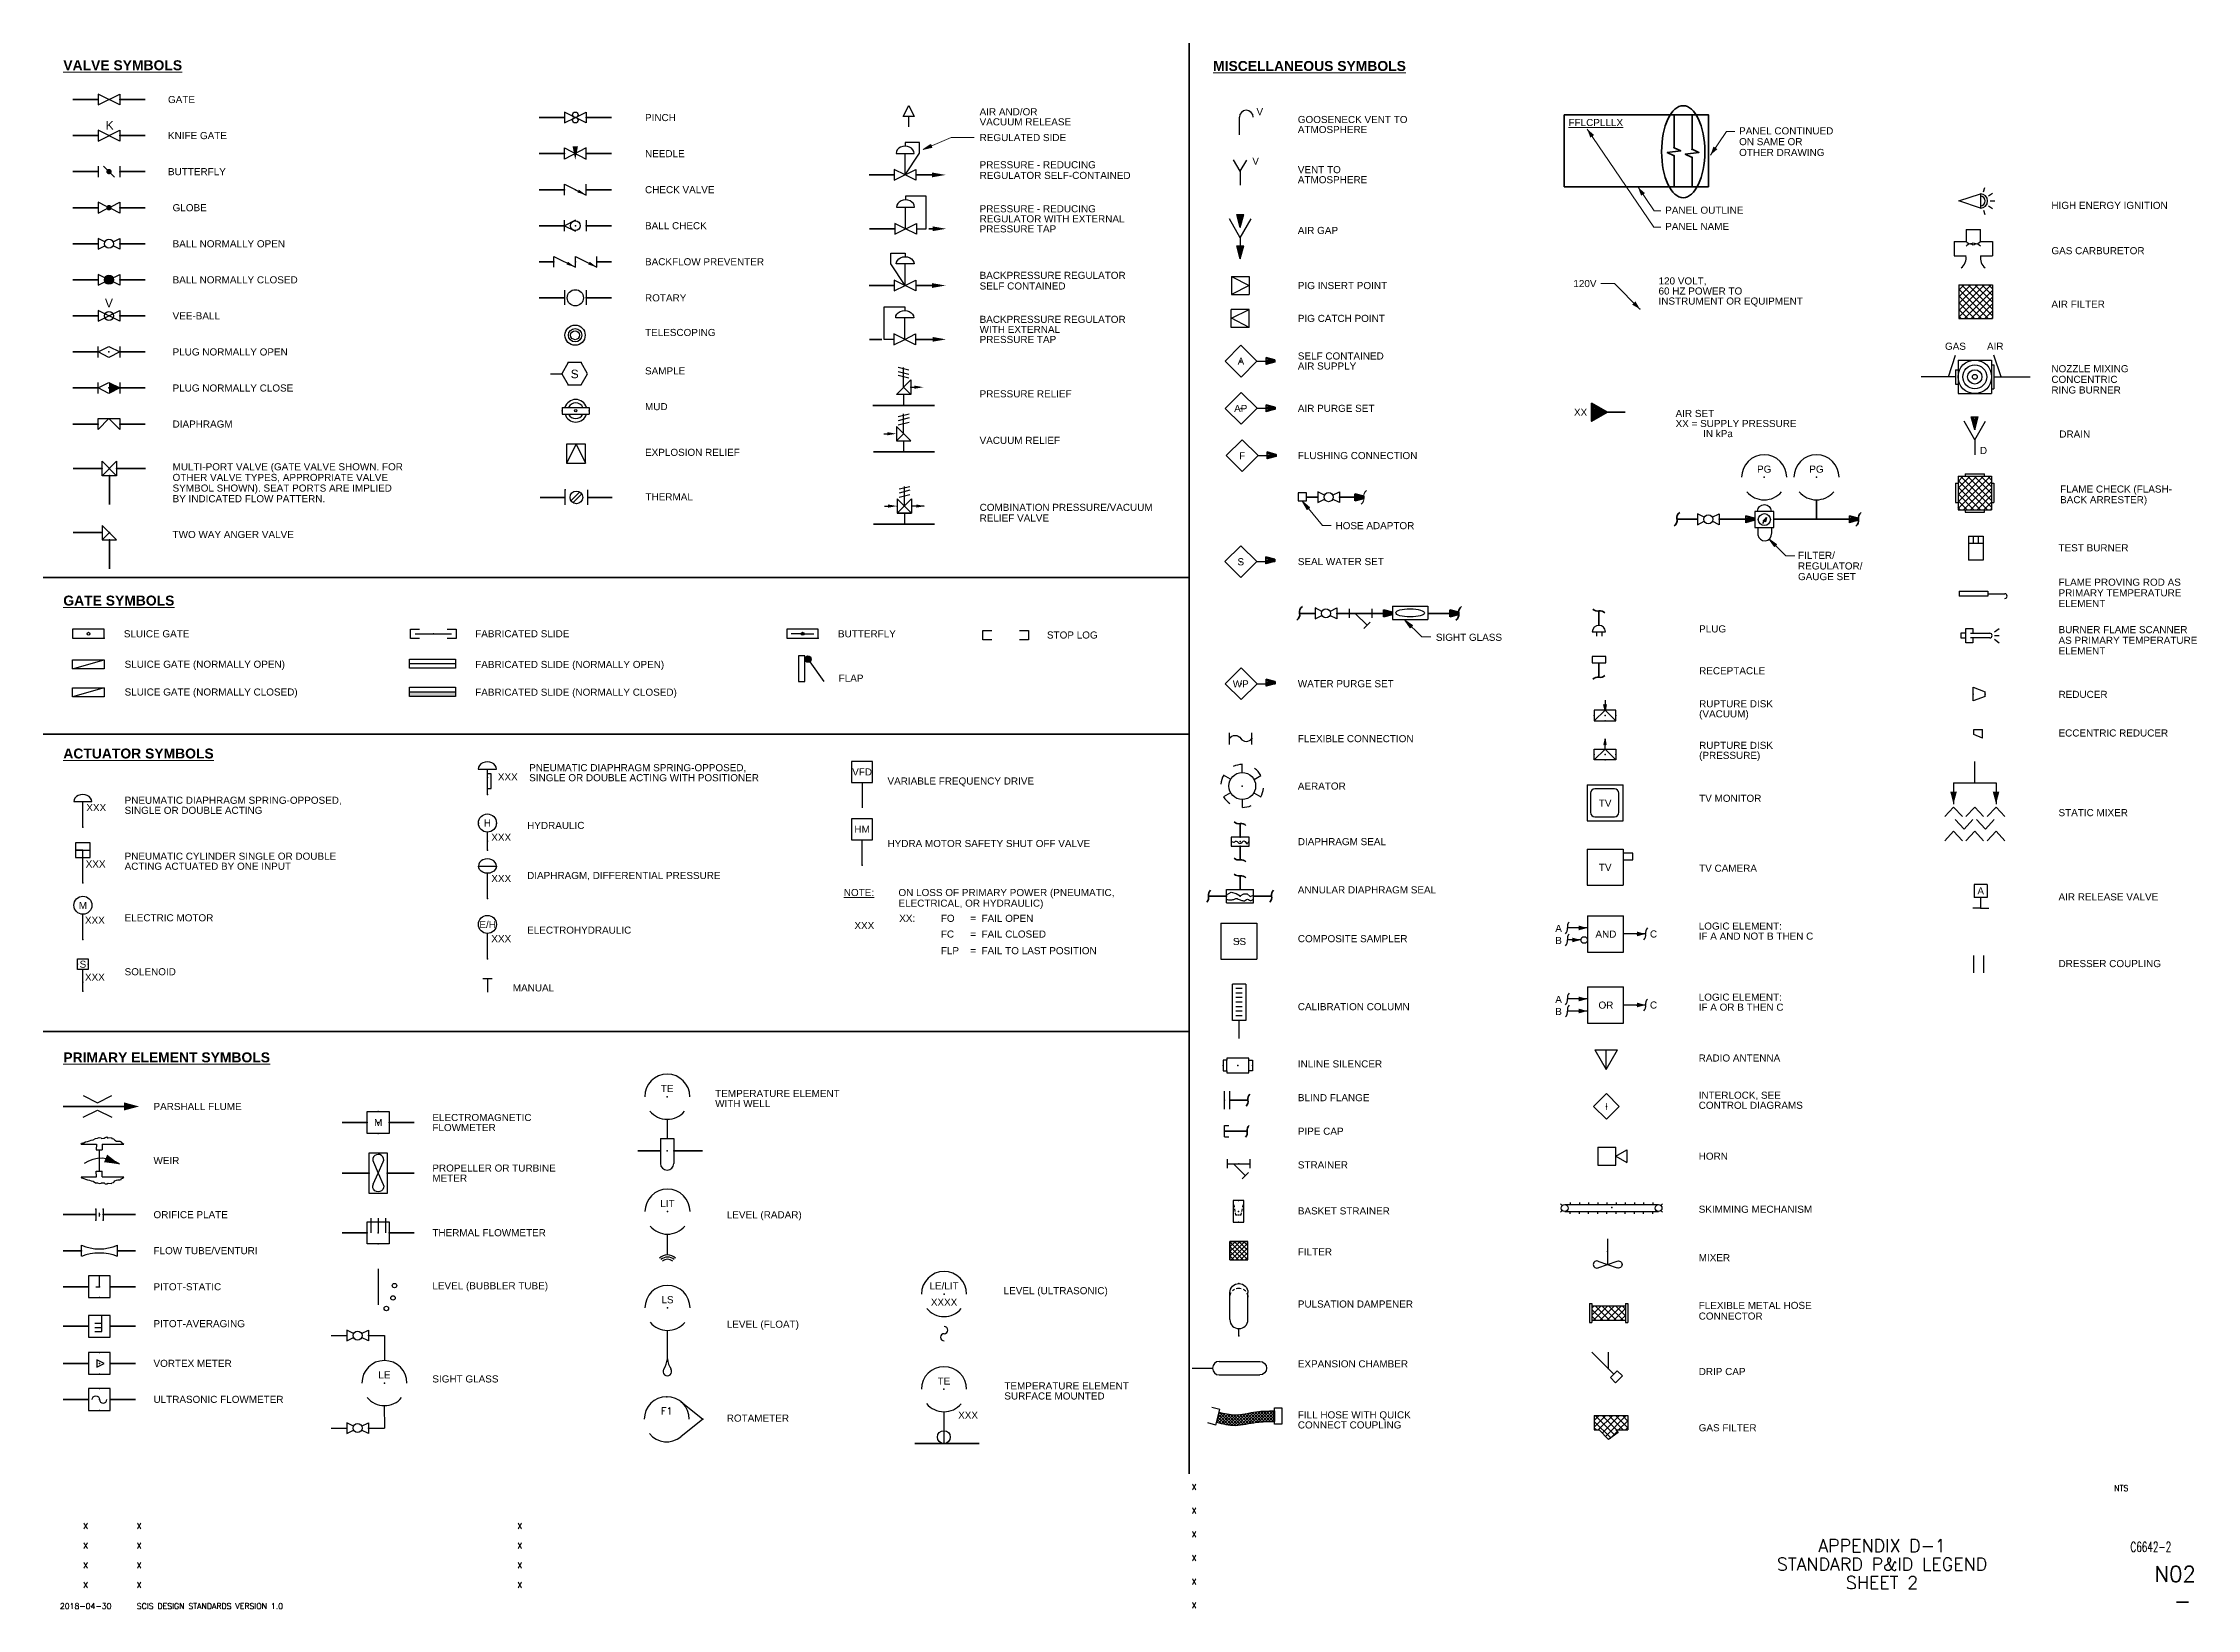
# Paper-space layout 'A1 - LEGEND SHEET 2' of a CAD drawing. Extents: x 44 to 802, y 22 to 574.
import ezdxf
from ezdxf.enums import TextEntityAlignment as Align

# ---------------------------------------------------------------- set-up
doc = ezdxf.new("R2010")
doc.units = 0
doc.layers.add('BOR-A1', color=7, linetype='Continuous')
doc.layers.add('SHBD-OTLN', color=7, linetype='Continuous')
for name, color, linetype, lineweight in [('DI-EQPM', 4, 'Continuous', 35), ('DI-FITT', 3, 'Continuous', 25), ('DI-PROC', 3, 'Continuous', 25), ('DI-SGNL', 2, 'Continuous', 18), ('G-TEXT', 3, 'Continuous', 25), ('N-ANNO-TEXT', 3, 'Continuous', 18), ('N-ANNO-TEXT-TITL', 1, 'Continuous', 13), ('N-INST', 4, 'Continuous', 35), ('N-PANL-COMP', 4, 'Continuous', 35)]:
    doc.layers.add(name, color=color, linetype=linetype, lineweight=lineweight)
doc.styles.add('_CGS_2-5_NOTES', font='arial.ttf', dxfattribs={"height": 2.5})
doc.styles.add('_CGS_2-5_SYMBOL', font='arial.ttf', dxfattribs={"height": 2.5})
doc.styles.add('_CGS_3-5_SUBHEADING', font='arialbd.ttf', dxfattribs={"height": 3.5})
doc.styles.add('STD2-0', font='simplex.shx', dxfattribs={"height": 2})
doc.styles.add('STD3-5', font='simplex.shx', dxfattribs={"height": 3.5})
doc.styles.add('STD4-5', font='simplex.shx', dxfattribs={"height": 4.5})
doc.styles.add('STD5-5', font='SIMPLEX')
doc.styles.add('SYMBOL', font='simplex.shx', dxfattribs={"height": 2.5})

psp = doc.layouts.new('A1 - LEGEND SHEET 2')

# ---------------------------------------------------------------- texts
at = {"style": '_CGS_2-5_SYMBOL'}
psp.add_attdef('XXX', text='', height=2.5, dxfattribs=at).set_placement((329.71, 264.42), align=Align.TOP_LEFT)
at = {"layer": 'N-ANNO-TEXT', "style": '_CGS_2-5_NOTES'}
for s, p in [('GATE', (87.98, 554.11)), ('PINCH', (255.97, 547.76)), ('KNIFE GATE', (87.98, 541.41)), ('NEEDLE', (255.97, 535.06)), ('BUTTERFLY', (87.98, 528.71)), ('CHECK VALVE', (255.97, 522.36)), ('GLOBE', (89.6, 516.01)), ('HIGH ENERGY IGNITION', (751.24, 516.84)), ('BALL CHECK', (255.97, 509.66)), ('AIR GAP', (485.86, 508.01)), ('BALL NORMALLY OPEN', (89.6, 503.31)), ('GAS CARBURETOR', (751.24, 500.88)), ('BALL NORMALLY CLOSED', (89.6, 490.61)), ('ROTARY', (255.97, 484.26)), ('PIG INSERT POINT', (485.86, 488.59)), ('VEE-BALL', (89.6, 477.91)), ('PIG CATCH POINT', (485.86, 477.03)), ('AIR FILTER', (751.24, 482.05)), ('TELESCOPING', (255.97, 472.07)), ('PLUG NORMALLY OPEN', (89.6, 465.21)), ('SAMPLE', (255.97, 458.54)), ('PLUG NORMALLY CLOSE', (89.6, 452.51)), ('PRESSURE RELIEF', (373.8, 450.46)), ('DIAPHRAGM', (89.6, 439.81)), ('MUD', (255.97, 445.95)), ('AIR PURGE SET', (485.86, 445.35)), ('VACUUM RELIEF', (373.8, 434.07)), ('DRAIN', (754.03, 436.29)), ('EXPLOSION RELIEF', (255.97, 429.85)), ('FLUSHING CONNECTION', (485.86, 428.71)), ('THERMAL', (256.14, 414.16)), ('TWO WAY ANGER VALVE', (89.6, 400.91)), ('HOSE ADAPTOR', (499.13, 404.03)), ('TEST BURNER', (753.74, 396.23)), ('SEAL WATER SET', (485.86, 391.37)), ('SLUICE GATE', (72.43, 365.94)), ('BUTTERFLY', (323.92, 365.94)), ('SIGHT GLASS', (534.48, 364.7)), ('SLUICE GATE (NORMALLY OPEN)', (72.71, 355.21)), ('FLAP', (324.16, 350.31)), ('WATER PURGE SET', (485.86, 348.36)), ('SLUICE GATE (NORMALLY CLOSED)', (72.71, 345.43)), ('REDUCER', (753.74, 344.6)), ('FLEXIBLE CONNECTION', (485.86, 329.01)), ('ECCENTRIC REDUCER', (753.74, 331)), ('AERATOR', (485.86, 312.3)), ('STATIC MIXER', (753.74, 302.94)), ('HYDRAULIC', (214.46, 298.44)), ('DIAPHRAGM SEAL', (485.86, 292.73)), ('ANNULAR DIAPHRAGM SEAL', (485.86, 275.74)), ('AIR RELEASE VALVE', (753.74, 273.27)), ('ELECTRIC MOTOR', (72.71, 265.91)), ('ELECTROHYDRAULIC', (214.46, 261.56)), ('DRESSER COUPLING', (753.74, 249.77)), ('SOLENOID', (72.71, 246.9)), ('MANUAL', (209.41, 241.22)), ('PARSHALL FLUME', (82.87, 199.44)), ('WEIR', (82.87, 180.39)), ('ORIFICE PLATE', (82.87, 161.34)), ('LEVEL (RADAR)', (284.76, 161.3)), ('MIXER', (627.03, 146.19)), ('PITOT-STATIC', (82.87, 135.94)), ('LEVEL (ULTRASONIC)', (382.26, 134.57)), ('PITOT-AVERAGING', (82.87, 122.95)), ('LEVEL (FLOAT)', (284.76, 122.75)), ('VORTEX METER', (82.87, 108.97)), ('DRIP CAP', (627.03, 106.08)), ('ROTAMETER', (284.76, 89.68)), ('GAS FILTER', (627.03, 86.28))]:
    psp.add_text(s, height=2.5, dxfattribs=at).set_placement(p, align=Align.MIDDLE_LEFT)
for s, p in [('%%uFFLCPLLLX%%u', (581.19, 547.26)), ('%%uNOTE:%%u', (325.97, 276.05)), ('XX:', (345.5, 266.97))]:
    psp.add_text(s, height=2.5, dxfattribs=at).set_placement(p, align=Align.TOP_LEFT)
for s, p in [('120V', (591.04, 489.29)), ('XX', (587.76, 443.98))]:
    psp.add_text(s, height=2.5, dxfattribs=at).set_placement(p, align=Align.MIDDLE_RIGHT)
at = {"layer": 'N-ANNO-TEXT', "char_height": 2.5, "style": '_CGS_2-5_NOTES'}
for s, insert, attachment_point, line_spacing_factor in [('AIR AND/OR\\PVACUUM RELEASE', (373.8, 548.01), 4, 0.85), ('GOOSENECK VENT TO\\PATMOSPHERE', (485.86, 545.3), 4, 0.85), ('REGULATED SIDE', (373.8, 541.97), 1, 0.9125), ('PANEL CONTINUED^JON SAME OR\\POTHER DRAWING', (641.26, 544.33), 1, 0.9125), ('PRESSURE - REDUCING\\PREGULATOR SELF-CONTAINED', (373.8, 529.25), 4, 0.9), ('VENT TO\\PATMOSPHERE', (485.86, 527.63), 4, 0.85), ('PRESSURE - REDUCING\\PREGULATOR WITH EXTERNAL\\PPRESSURE TAP', (373.8, 512.08), 4, 0.85), ('PANEL OUTLINE', (615.23, 516.39), 1, 0.9125), ('PANEL NAME', (615.23, 510.68), 1, 0.9125), ('BACKFLOW PREVENTER', (255.97, 496.96), 4, 0.85), ('BACKPRESSURE REGULATOR\\PSELF CONTAINED', (373.8, 490.3), 4, 0.9), ('120 VOLT,\\P60 HZ POWER TO \\PINSTRUMENT OR EQUIPMENT', (612.88, 486.33), 4, 0.85), ('BACKPRESSURE REGULATOR\\PWITH EXTERNAL\\PPRESSURE TAP', (373.8, 473.13), 4, 0.85), ('SELF CONTAINED\\PAIR SUPPLY', (485.86, 462), 4, 0.85), ('NOZZLE MIXING\\PCONCENTRIC \\PRING BURNER', (751.24, 455.54), 4, 0.9), ('AIR SET\\PXX = SUPPLY PRESSURE\\P          IN kPa', (618.89, 439.98), 4, 0.85), ('MULTI-PORT VALVE (GATE VALVE SHOWN. FOR\\POTHER VALVE TYPES, APPROPRIATE VALVE\\PSYMBOL SHOWN). SEAT PORTS ARE IMPLIED\\PBY INDICATED FLOW PATTERN.', (89.6, 419.12), 4, 0.9), ('FLAME CHECK (FLASH-\\PBACK ARRESTER)', (754.3, 414.67), 4, 0.9), ('COMBINATION PRESSURE/VACUUM\\PRELIEF VALVE', (373.8, 408.59), 4, 0.9), ('FILTER/\\PREGULATOR/\\PGAUGE SET', (662, 394.83), 1, 0.9), ('FLAME PROVING ROD AS^JPRIMARY TEMPERATURE\\PELEMENT', (753.74, 380.36), 4, 0.9), ('FABRICATED SLIDE', (196.16, 365.94), 4, 0.85), ('STOP LOG', (397.52, 365.49), 4, 0.85), ('PLUG\\P ', (627.18, 365.87), 4, 0.85), ('BURNER FLAME SCANNER\\PAS PRIMARY TEMPERATURE\\PELEMENT^J', (753.74, 363.65), 4, 0.9), ('FABRICATED SLIDE (NORMALLY OPEN)', (196.16, 354.76), 4, 0.85341), ('RECEPTACLE\\P ', (627.18, 351.13), 4, 0.85), ('FABRICATED SLIDE (NORMALLY CLOSED)', (196.16, 344.98), 4, 0.85341), ('RUPTURE DISK\\P(VACUUM)', (627.18, 339.14), 4, 0.85), ('RUPTURE DISK\\P(PRESSURE)', (627.18, 324.51), 4, 0.85), ('PNEUMATIC DIAPHRAGM SPRING-OPPOSED,\\PSINGLE OR DOUBLE ACTING WITH POSITIONER', (215.18, 317), 4, 0.85), ('VARIABLE FREQUENCY DRIVE', (341.36, 313.74), 4, 0.85), ('PNEUMATIC DIAPHRAGM SPRING-OPPOSED,\\PSINGLE OR DOUBLE ACTING', (72.71, 305.51), 4, 0.85), ('TV MONITOR\\P ', (627.18, 306.21), 4, 0.85), ('PNEUMATIC CYLINDER SINGLE OR DOUBLE \\PACTING ACTUATED BY ONE INPUT', (72.71, 285.81), 4, 0.85), ('HYDRA MOTOR SAFETY SHUT OFF VALVE', (341.36, 292.05), 4, 0.85), ('DIAPHRAGM, DIFFERENTIAL PRESSURE', (214.46, 280.57), 4, 0.85), ('TV CAMERA', (627.18, 283.35), 4, 0.85), ('ON LOSS OF PRIMARY POWER (PNEUMATIC,\\PELECTRICAL, OR HYDRAULIC)', (345.22, 276.05), 1, 0.9), ('FO', (360.15, 266.97), 1, 0.9), ('=  FAIL OPEN', (370.49, 266.97), 1, 0.9), ('FC', (360.15, 261.42), 1, 0.9), ('=  FAIL CLOSED', (370.49, 261.42), 1, 0.9), ('\\PCOMPOSITE SAMPLER', (485.86, 260.31), 4, 0.85), ('LOGIC ELEMENT:\\PIF A AND NOT B THEN C', (627.03, 261.2), 4, 0.85), ('FLP', (360.15, 255.57), 1, 0.9), ('=  FAIL TO LAST POSITION', (370.49, 255.57), 1, 0.9), ('CALIBRATION COLUMN', (485.86, 234.58), 4, 0.85), ('LOGIC ELEMENT:\\PIF A OR B THEN C', (627.03, 236.17), 4, 0.85), ('INLINE SILENCER', (485.86, 214.42), 4, 0.85), ('RADIO ANTENNA', (627.03, 216.5), 4, 0.85), ('TEMPERATURE ELEMENT\\PWITH WELL', (280.68, 202.26), 4, 0.85), ('BLIND FLANGE', (485.86, 202.53), 4, 0.85), ('INTERLOCK, SEE\\PCONTROL DIAGRAMS', (627.03, 201.62), 4, 0.85), ('ELECTROMAGNETIC\\PFLOWMETER', (181.08, 193.78), 4, 0.85), ('PIPE CAP', (485.86, 190.71), 4, 0.85), ('HORN', (627.03, 181.92), 4, 0.85), ('PROPELLER OR TURBINE\\PMETER', (181.08, 175.98), 4, 0.85), ('STRAINER', (485.86, 178.85), 4, 0.85), ('BASKET STRAINER', (485.86, 162.64), 4, 0.85), ('THERMAL FLOWMETER', (181.08, 154.97), 4, 0.85), ('FLOW TUBE/VENTURI', (82.87, 148.64), 4, 0.9), ('FILTER\\P ', (485.86, 146.49), 4, 0.85), ('LEVEL (BUBBLER TUBE)', (181.08, 135.92), 4, 0.85), ('FLEXIBLE METAL HOSE\\PCONNECTOR', (627.03, 127.48), 4, 0.9), ('SIGHT GLASS', (181.08, 103.46), 4, 0.85), ('TEMPERATURE ELEMENT\\PSURFACE MOUNTED', (382.51, 99.23), 4, 0.85), ('ULTRASONIC FLOWMETER', (82.87, 96.27), 4, 0.85), ('FILL HOSE WITH QUICK\\PCONNECT COUPLING', (485.86, 89.03), 4, 0.85)]:
    psp.add_mtext(s, dxfattribs=dict(at, insert=insert, attachment_point=attachment_point, line_spacing_factor=line_spacing_factor))
at = {"layer": 'N-ANNO-TEXT', "char_height": 2.5, "attachment_point": 4, "line_spacing_factor": 0.85, "style": '_CGS_2-5_NOTES'}
for s, insert, width in [('SKIMMING MECHANISM', (627.03, 163.23), 57.7437), ('PULSATION DAMPENER\\P ', (485.86, 128.08), 56.2766), ('EXPANSION CHAMBER', (485.86, 108.78), 57.6492)]:
    psp.add_mtext(s, dxfattribs=dict(at, insert=insert, width=width))
at = {"layer": 'N-ANNO-TEXT-TITL', "style": '_CGS_3-5_SUBHEADING'}
for s, p in [('%%uVALVE SYMBOLS%%u', (51.12, 567.94)), ('%%uMISCELLANEOUS SYMBOLS%%u', (456.02, 567.68)), ('%%uGATE SYMBOLS%%u', (51.12, 379.39)), ('%%uACTUATOR SYMBOLS%%u', (51.12, 325.52))]:
    psp.add_text(s, height=3.5, dxfattribs=at).set_placement(p, align=Align.TOP_LEFT)
at = {"layer": 'N-ANNO-TEXT-TITL', "insert": (51.12, 218.49), "char_height": 3.5, "attachment_point": 1, "line_spacing_factor": 0.9, "style": '_CGS_3-5_SUBHEADING'}
psp.add_mtext('\\LPRIMARY ELEMENT SYMBOLS\\P ', dxfattribs=at)

# ---------------------------------------------------------------- blocks, each defined once
blk = doc.blocks.new('CGS A1 REV ATT')
at = {"layer": 'BOR-A1', "color": 1, "style": 'STD2-0'}
for tag, p in [('R5-DATE', (58.99, 50.62)), ('R4-DATE', (58.99, 43.7)), ('R5-BY', (211.87, 50.62)), ('R4-BY', (211.87, 43.7)), ('R3-DATE', (58.99, 36.78)), ('R3-BY', (211.87, 36.78)), ('R2-DATE', (58.99, 29.86)), ('R2-BY', (211.87, 29.86)), ('R1-DATE', (58.99, 22.46)), ('R1-BY', (211.87, 22.46))]:
    blk.add_attdef(tag, text='', height=2, dxfattribs=at).set_placement(p, align=Align.CENTER)
for tag, p in [('R5-DESC', (76.99, 50.62)), ('R4-DESC', (76.99, 43.7)), ('R3-DESC', (76.99, 36.78)), ('R2-DESC', (76.99, 29.86)), ('R1-DESC', (76.99, 22.46))]:
    blk.add_attdef(tag, p, '', height=2, dxfattribs=at)
blk = doc.blocks.new('CGS A1 TITLE ATT')
at = {"layer": 'BOR-A1', "color": 1}
for tag, p, height, style in [('DATE', (448.47, 64.4), 2, 'STD2-0'), ('DRAWN', (448.47, 56.08), 2, 'STD2-0'), ('DESIGNER', (448.47, 47.76), 2, 'STD2-0'), ('FILE', (783.85, 42.55), 3.5, 'STD3-5'), ('CHECKED', (448.47, 39.44), 2, 'STD2-0'), ('ENGINEER', (448.47, 31.12), 2, 'STD2-0'), ('AD909', (787.49, 32), 5.5, 'STD5-5'), ('APPROVED', (448.47, 22.72), 2, 'STD2-0')]:
    blk.add_attdef(tag, p, '', height=height, dxfattribs=dict(at, style=style))
at = {"layer": 'BOR-A1', "color": 1, "style": 'STD2-0', "flags": 4}
blk.add_attdef('SCALE', (773.37, 64), '', height=2, dxfattribs=at)
at = {"layer": 'BOR-A1', "color": 1, "style": 'STD4-5'}
for tag, p in [('TITLE-1', (691.59, 44.75)), ('TITLE-2', (691.59, 38.25)), ('TITLE-3', (691.59, 31.75)), ('TITLE-4', (691.59, 25.25))]:
    blk.add_attdef(tag, text='', height=4.5, dxfattribs=at).set_placement(p, align=Align.MIDDLE_CENTER)
at = {"layer": 'BOR-A1', "color": 1, "style": 'STD5-5'}
blk.add_attdef('999', text='', height=5.5, dxfattribs=at).set_placement((800.49, 22.5), align=Align.RIGHT)
blk = doc.blocks.new('ARR_SEC_PT_2')
at = {"layer": 'DI-PROC', "ltscale": 0.0508, "extrusion": (0, 0, -1)}
blk.add_solid([(0, 0), (2.1, 0.57), (2.1, -0.56)], dxfattribs=at)
blk = doc.blocks.new('ARROW_2')
at = {"layer": 'G-TEXT', "ltscale": 0.0508}
blk.add_solid([(0, 0), (0, 0), (0, 0)], dxfattribs=at)
blk = doc.blocks.new('ARROW_3')
at = {"layer": 'G-TEXT', "ltscale": 0.0508, "extrusion": (0, 0, -1)}
blk.add_solid([(0, 0), (0, 0), (0, 0)], dxfattribs=at)
blk = doc.blocks.new('ARROW_8')
at = {"layer": 'G-TEXT', "ltscale": 0.01}
blk.add_solid([(-1.25, -0.22), (0, 0), (-1.25, 0.22)], dxfattribs=at)
blk = doc.blocks.new('I22')
at = {"layer": 'G-TEXT', "color": 3, "linetype": 'Continuous'}
for p, q in [((-12.4, -4.8), (-12.4, 4.9)), ((0, 1.6), (-12.4, 4.9)), ((-12.4, 4), (0, 1)), ((0, 0.7), (-12.4, 3)), ((0, 0.3), (-12.4, 1)), ((-0.1, 1.6), (-0.4, 1.7)), ((-0.4, 1.6), (-0.4, -1.5)), ((0, 1.6), (0, -1.5)), ((0, -0.1), (-12.4, -0.3)), ((0, -0.9), (-12.4, -3.4)), ((0, -1.5), (-12.4, -4.8)), ((0, 0), (-12.3, 0)), ((0, -0.6), (-12.3, -1.9)), ((-12.3, -4.3), (0, -1.1))]:
    blk.add_line(p, q, dxfattribs=at)
blk = doc.blocks.new('ARROW_11')
at = {"layer": 'DI-SGNL', "flags": 128}
blk.add_lwpolyline([(-11.8, -4.6), (-9.5, -8.4), (0, 0), (-11.8, -4.6), (-10.2, -6.2), (-9.5, -7.7), (-2.4, -1.3), (-11.3, -4.7), (-9.8, -6), (-9.3, -6.8), (-4.3, -2.5), (-10.3, -4.8), (-9.2, -6.4), (-6.2, -3.8), (-9.6, -5.1), (-8.9, -5.8), (-7.9, -4.8), (-10.7, -6.5)], dxfattribs=at)
blk = doc.blocks.new('WAVE_1')
at = {"layer": 'SHBD-OTLN', "color": 7, "linetype": 'Continuous', "lineweight": 0}
for centre, start, end in [((9.1, 1.7), 124.1852, 190.3128), ((-9, -1.8), 304.1852, 10.3128)]:
    blk.add_arc(centre, 9.24, start, end, dxfattribs=at)
blk = doc.blocks.new('I22_1')
at = {"layer": 'DI-EQPM'}
for p, q in [((-12.4, -4.8), (-12.4, 4.9)), ((0, 1.6), (-12.4, 4.9)), ((-12.4, 4), (0, 1)), ((0, 0.7), (-12.4, 3)), ((0, 0.3), (-12.4, 1)), ((0, 0), (-12.3, 0)), ((-0.1, 1.6), (-0.4, 1.7)), ((-0.4, 1.6), (-0.4, -1.5)), ((0, 1.6), (0, -1.5)), ((0, -0.1), (-12.4, -0.3)), ((0, -0.9), (-12.4, -3.4)), ((0, -1.5), (-12.4, -4.8)), ((0, -0.6), (-12.3, -1.9)), ((-12.3, -4.3), (0, -1.1))]:
    blk.add_line(p, q, dxfattribs=at)
blk = doc.blocks.new('ARROW_12')
at = {"layer": 'DI-SGNL', "flags": 128}
blk.add_lwpolyline([(6.3, -11), (9.6, -8.2), (0, 0), (6.3, -11), (7.6, -9.2), (8.9, -8.3), (1.6, -2.1), (6.3, -10.5), (7.3, -8.9), (8.1, -8.2), (3.1, -3.9), (6.3, -9.5), (7.7, -8.2), (4.6, -5.6), (6.5, -8.8), (7, -8), (5.9, -7.2), (8, -9.6)], dxfattribs=at)
blk = doc.blocks.new('WAVE_2')
at = {"layer": 'DI-EQPM'}
for centre, start, end in [((9.1, 1.7), 124.1852, 190.3128), ((-9, -1.8), 304.1852, 10.3128)]:
    blk.add_arc(centre, 9.24, start, end, dxfattribs=at)
blk = doc.blocks.new('_N_INST_FIELD_OP ACCESS')
for start, end in [(0, 180), (219.69949, 319.76065)]:
    blk.add_arc((0, 0), 7.94, start, end)
blk.add_point((0, 0))
at = {"style": '_CGS_2-5_SYMBOL'}
blk.add_attdef('ABB', (4.41, 8.76), '', height=2.5, dxfattribs=at)
for tag, p in [('TAG', (0, 1.63)), ('NO', (0, -4.12))]:
    blk.add_attdef(tag, text='', height=2.5, dxfattribs=at).set_placement(p, align=Align.CENTER)
blk = doc.blocks.new('_D_VALVE_GATE')
for p, q in [((7.62, -1.905), (0, 1.905)), ((0, 1.905), (0, -1.905)), ((0, -1.905), (7.62, 1.905)), ((7.62, 1.905), (7.62, -1.905))]:
    blk.add_line(p, q)
for p in [(0, 0), (3.81, 0), (7.62, 0)]:
    blk.add_point(p)
blk = doc.blocks.new('_D_VALVE_KNIFE GATE')
for p, q in [((7.62, -1.91), (0, 1.9)), ((0, 1.9), (0, -1.91)), ((0, -1.91), (7.62, 1.9)), ((7.62, 1.9), (7.62, -1.91))]:
    blk.add_line(p, q)
for p in [(0, 0), (3.81, 0), (7.62, 0)]:
    blk.add_point(p)
at = {"style": '_CGS_2-5_SYMBOL'}
blk.add_text('K', height=3, dxfattribs=at).set_placement((4.04, 3.63), align=Align.MIDDLE_CENTER)
blk = doc.blocks.new('_D_VALVE_BUTTERFLY')
h = blk.add_hatch(color=256)
edge = h.paths.add_edge_path()
edge.add_arc((3.81, 0.02), 0.953, 180, 540)
for p, q in [((0, 1.91), (0, -1.9)), ((1.91, 1.91), (5.72, -1.9)), ((7.62, 1.91), (7.62, -1.9))]:
    blk.add_line(p, q)
for p in [(3.81, 0), (0, -0.02), (7.62, -0.02)]:
    blk.add_point(p)
blk = doc.blocks.new('_D_VALVE_GLOBE')
h = blk.add_hatch(color=256)
edge = h.paths.add_edge_path()
edge.add_arc((3.81, 0), 0.9655, 0, 360)
for p, q in [((2.9464, 0.4318), (0, 1.905)), ((0, 1.905), (0, -1.905)), ((4.6736, 0.4318), (7.62, 1.905)), ((7.62, 1.905), (7.62, -1.905)), ((0, -1.905), (2.9464, -0.4318)), ((7.62, -1.905), (4.6736, -0.4318))]:
    blk.add_line(p, q)
for p in [(0, 0), (3.81, 0), (3.81, 0), (7.62, 0)]:
    blk.add_point(p)
blk = doc.blocks.new('_D_VALVE_BALL - NORMALLY OPEN')
for p, q in [((2.39, 0.71), (0, 1.9)), ((0, 1.9), (0, -1.9)), ((5.23, 0.71), (7.62, 1.9)), ((7.62, 1.9), (7.62, -1.9)), ((0, -1.9), (2.39, -0.71)), ((7.62, -1.9), (5.23, -0.71))]:
    blk.add_line(p, q)
blk.add_circle((3.81, 0), 1.59)
for p in [(0, 0), (7.62, 0)]:
    blk.add_point(p)
blk = doc.blocks.new('_D_VALVE_BALL - NORMALLY CLOSED')
h = blk.add_hatch(color=256)
edge = h.paths.add_edge_path()
edge.add_arc((3.81, 0), 1.589, 0, 360)
for p, q in [((7.62, -1.905), (0, 1.905)), ((0, 1.905), (0, -1.905)), ((0, -1.905), (3.81, 0)), ((3.81, 0), (7.62, 1.905)), ((7.62, 1.905), (7.62, -1.905))]:
    blk.add_line(p, q)
blk.add_circle((3.81, 0), 1.589)
for p in [(0, 0), (3.81, 0), (7.62, 0)]:
    blk.add_point(p)
blk = doc.blocks.new('_D_VALVE_VEE-BALL')
for p, q in [((7.62, -1.9), (0, 1.9)), ((0, 1.9), (0, -1.9)), ((0, -1.9), (3.81, 0)), ((3.81, 0), (7.62, 1.9)), ((7.62, 1.9), (7.62, -1.9))]:
    blk.add_line(p, q)
blk.add_circle((3.8, 0), 1.59)
for p in [(0, 0), (3.81, 0), (7.62, 0)]:
    blk.add_point(p)
at = {"style": '_CGS_2-5_SYMBOL'}
blk.add_text('V', height=3, dxfattribs=at).set_placement((3.8, 4.52), align=Align.MIDDLE_CENTER)
blk = doc.blocks.new('_D_VALVE_DIAPHRAGM')
for p, q in [((3.81, 1.905), (0, -1.905)), ((0, -1.905), (0, 1.905)), ((0, 1.905), (7.62, 1.905)), ((7.62, -1.905), (3.81, 1.905)), ((7.62, 1.905), (7.62, -1.905))]:
    blk.add_line(p, q)
for p in [(0, 0), (7.62, 0)]:
    blk.add_point(p)
blk = doc.blocks.new('_D_VALVE_MULTI-PORT')
for p, q in [((0, -2.55), (5.11, 2.55)), ((0, -2.55), (0, 2.55)), ((0, 2.55), (5.11, -2.55)), ((5.11, 2.55), (5.11, -2.55)), ((5.11, -2.55), (0, -2.55))]:
    blk.add_line(p, q)
at = {"layer": 'N-PANL-COMP', "ltscale": 0.0508}
for p in [(0, 0), (2.55, 0), (5.11, 0), (2.55, -2.55)]:
    blk.add_point(p, dxfattribs=at)
blk = doc.blocks.new('_D_VALVE_PINCH')
for p, q in [((7.62, -1.9), (0, 1.9)), ((0, 1.9), (0, -1.9)), ((0, -1.9), (3.81, 0)), ((3.81, 0), (7.62, 1.9)), ((7.62, 1.9), (7.62, -1.9))]:
    blk.add_line(p, q)
for centre in [(3.81, 0.97), (3.81, -0.94)]:
    blk.add_circle(centre, 0.953)
for p in [(0, 0), (7.62, 0)]:
    blk.add_point(p)
blk = doc.blocks.new('_D_VALVE_NEEDLE')
for p, q in [((0, 2.0193), (7.62, -2.0193)), ((7.62, 2.0193), (0, -2.0193)), ((0, -2.0193), (0, 2.0193)), ((7.62, -2.0193), (7.62, 2.0193))]:
    blk.add_line(p, q)
for p in [(0, -0.0127), (3.81, -0.0127), (3.81, -0.0127), (7.62, -0.0127)]:
    blk.add_point(p)
at = {"extrusion": (0, 0, -1)}
blk.add_solid([(-2.8448, 2.5019), (-3.7846, -2.1717), (-4.7244, 2.5019)], dxfattribs=at)
blk = doc.blocks.new('_D_VALVE_CHECK')
for p, q in [((0, -1.905), (0, 1.905)), ((0, 1.905), (7.62, -1.905)), ((7.62, -1.905), (7.62, 1.905))]:
    blk.add_line(p, q)
for p in [(0, 0), (3.81, 0), (7.62, 0)]:
    blk.add_point(p)
blk.add_solid([(4.5466, -0.9652), (7.62, -1.905), (5.0292, 0.0254)])
blk = doc.blocks.new('_D_VALVE_BALL CHECK')
for p, q in [((0, -1.905), (0, 1.905)), ((3.81, 1.905), (0, 0)), ((7.62, 1.905), (7.62, -1.905)), ((0, 0), (3.81, -1.905))]:
    blk.add_line(p, q)
blk.add_circle((3.81, 0), 1.706)
for p in [(0, 0), (3.81, 0), (7.62, 0)]:
    blk.add_point(p)
blk = doc.blocks.new('_D_VALVE_BACKFLOW PREVENTER')
at = {"ltscale": 0.0508}
for p, q in [((0, -1.905), (0, 1.905)), ((0, 1.905), (7.62, -1.905)), ((7.62, -1.905), (7.62, 1.905)), ((7.62, 1.905), (15.24, -1.905)), ((7.62, -1.905), (7.62, 1.905)), ((15.24, -1.905), (15.24, 1.905))]:
    blk.add_line(p, q, dxfattribs=at)
for p in [(0, 0), (7.62, 0), (7.62, 0), (15.24, 0)]:
    blk.add_point(p, dxfattribs=at)
for points in [[(4.5466, -0.9652), (7.62, -1.905), (5.0292, 0.0254)], [(12.1666, -0.9652), (15.24, -1.905), (12.6492, 0.0254)]]:
    blk.add_solid(points, dxfattribs=at)
blk = doc.blocks.new('_D_VALVE_ROTARY')
for p, q in [((0, 2.57), (0, -2.57)), ((7.62, 2.57), (7.62, -2.57))]:
    blk.add_line(p, q)
blk.add_circle((3.84, -0.07), 2.87)
for p in [(0, 0), (7.62, 0), (7.62, 0), (0, -0.03), (0, -0.03), (7.62, -0.03), (7.62, -0.03)]:
    blk.add_point(p)
blk = doc.blocks.new('_D_VALVE_TELESCOPING')
for radius in [3.56, 2.36, 1.57]:
    blk.add_circle((0, 0), radius)
blk = doc.blocks.new('_D_VALVE_SAMPLE')
blk.add_line((0, 0), (3.95, 0))
at = {"flags": 128}
blk.add_lwpolyline([(3.95, 0), (6.26, -3.96), (10.81, -3.96), (13.09, 0), (10.81, 3.96), (6.26, 3.96)], close=True, dxfattribs=at)
for p in [(3.95, 0), (6.26, 3.96), (10.81, 3.96), (6.26, -3.96), (8.52, -0.03)]:
    blk.add_point(p)
at = {"style": '_CGS_2-5_SYMBOL'}
blk.add_text('S', height=3, dxfattribs=at).set_placement((8.51, -0.09), align=Align.MIDDLE_CENTER)
blk = doc.blocks.new('_D_VALVE_MUD')
for p, q in [((-4.7498, 1.143), (4.7498, 1.143)), ((-4.7498, 1.143), (-4.7498, -1.1938)), ((4.7498, 1.143), (4.7498, -1.1938)), ((-4.7498, -1.1938), (4.7498, -1.1938))]:
    blk.add_line(p, q)
blk.add_circle((0, 0), 0.4072)
for radius, start, end in [(3.9624, 16.7658724, 163.2341276), (2.7686, 24.3836176, 155.6163824), (3.9624, 197.5346217, 342.4653783), (2.7686, 205.5432724, 334.4567276)]:
    blk.add_arc((0, 0), radius, start, end)
for p in [(-4.7498, -0.0254), (4.7498, -0.0254)]:
    blk.add_point(p)
blk = doc.blocks.new('_D_VALVE_EXPLOSION RELIEF')
at = {"ltscale": 0.11}
for p, q in [((3.375, 6.75), (-3.375, 6.75)), ((0, 6.75), (-3.375, 0)), ((-3.375, 6.75), (-3.375, 0)), ((-3.375, 0), (3.375, 0)), ((0, 6.75), (3.375, 0)), ((3.375, 0), (3.375, 6.75))]:
    blk.add_line(p, q, dxfattribs=at)
blk = doc.blocks.new('_D_VALVE_THERMAL')
for p, q in [((0, -2.66), (0, 2.66)), ((5.15, 1.93), (2.06, -1.17)), ((5.87, 1.24), (2.75, -1.89)), ((7.97, -2.66), (7.97, 2.66))]:
    blk.add_line(p, q)
blk.add_circle((3.99, 0), 2.25)
blk.add_point((0, 2.66))
blk = doc.blocks.new('_D_MISC_AIR - VACUUM RELEASE')
for p, q in [((-1.905, 3.683), (0, 7.493)), ((0, 3.683), (-1.905, 3.683)), ((0, 7.493), (1.905, 3.683)), ((0, 0), (0, 3.683)), ((1.905, 3.683), (0, 3.683))]:
    blk.add_line(p, q)
blk = doc.blocks.new('_D_VALVE_PRESSURE REDUCING - SELF CONTAINED')
for p, q in [((0.63, 7.59), (6.99, 7.59)), ((8.89, 11.43), (3.81, 11.43)), ((3.81, 11.43), (3.81, 10.13)), ((3.81, 0), (8.89, 7.62)), ((3.81, 0), (3.81, 7.59)), ((8.89, 7.62), (8.89, 11.43)), ((3.81, 0), (0, 1.9)), ((0, 1.9), (0, -1.9)), ((0, -1.9), (7.62, 1.9)), ((7.62, -1.9), (3.81, 0)), ((7.62, 1.9), (7.62, -1.9))]:
    blk.add_line(p, q)
blk.add_ellipse((3.8, 7.6), major_axis=(3.18, 0), ratio=0.8, start_param=0, end_param=3.141593)
blk = doc.blocks.new('_D_VALVE_PRESSURE REDUCING - EXTERNAL TAP')
for p, q in [((0.63, 7.59), (6.99, 7.59)), ((11.1, 11.46), (3.81, 11.46)), ((3.81, 11.46), (3.81, 10.13)), ((3.81, 0), (3.81, 7.59)), ((11.1, 0), (11.1, 11.46)), ((3.81, 0), (0, 1.9)), ((0, 1.9), (0, -1.91)), ((0, -1.91), (7.62, 1.9)), ((7.62, -1.91), (3.81, 0)), ((7.62, 1.9), (7.62, -1.91)), ((7.62, 0), (11.1, 0))]:
    blk.add_line(p, q)
blk.add_ellipse((3.82, 7.6), major_axis=(3.18, 0), ratio=0.8, start_param=0, end_param=3.141593)
blk = doc.blocks.new('_D_VALVE_BACKPRESSURE REGULATOR - SELF CONTAINED')
for p, q in [((-1.27, 7.62), (-1.27, 11.43)), ((-1.27, 11.43), (3.81, 11.43)), ((3.81, 0), (-1.27, 7.62)), ((6.99, 7.59), (0.63, 7.59)), ((3.81, 11.43), (3.81, 10.13)), ((3.81, 0), (3.81, 7.59)), ((7.62, -1.9), (0, 1.9)), ((0, 1.9), (0, -1.9)), ((0, -1.9), (3.81, 0)), ((3.81, 0), (7.62, 1.9)), ((7.62, 1.9), (7.62, -1.9))]:
    blk.add_line(p, q)
at = {"extrusion": (0, 0, -1)}
blk.add_ellipse((3.82, 7.6), major_axis=(-3.18, 0), ratio=0.8, start_param=0, end_param=3.141593, dxfattribs=at)
blk = doc.blocks.new('_D_VALVE_BACKPRESSURE REGULATOR - EXTERNAL TAP')
for p, q in [((-3.48, 0), (-3.48, 11.46)), ((-3.48, 11.46), (3.81, 11.46)), ((6.99, 7.59), (0.64, 7.59)), ((3.81, 11.46), (3.81, 10.13)), ((3.81, 0), (3.81, 7.59)), ((0, 0), (-3.48, 0)), ((7.62, -1.9), (0, 1.91)), ((0, 1.91), (0, -1.9)), ((0, -1.9), (3.81, 0)), ((3.81, 0), (7.62, 1.91)), ((7.62, 1.91), (7.62, -1.9))]:
    blk.add_line(p, q)
at = {"extrusion": (0, 0, -1)}
blk.add_ellipse((3.8, 7.6), major_axis=(-3.18, 0), ratio=0.8, start_param=0, end_param=3.141593, dxfattribs=at)
blk = doc.blocks.new('_D_VALVE_RELIEF - COMBINATION PRESSURE-VACUUM')
for p, q in [((-2.55, 8.92), (-2.55, 3.81)), ((2.55, 3.81), (-2.55, 8.92)), ((-2.55, 3.81), (2.55, 8.92)), ((-1.88, 12.38), (1.96, 13.3)), ((1.96, 11.9), (-1.88, 10.93)), ((-1.88, 9.54), (1.96, 10.48)), ((0, 6.36), (0, 13.3)), ((2.55, 8.92), (2.55, 3.81)), ((-7, 6.35), (-4.95, 6.35)), ((-2.55, 3.81), (2.55, 3.81)), ((2.55, 3.81), (-2.55, 3.81)), ((0, 3.81), (0, 0)), ((7, 6.35), (2.55, 6.35))]:
    blk.add_line(p, q)
blk.add_point((-2.55, 6.35))
at = {"extrusion": (0, 0, -1)}
for points in [[(5.73, 6.91), (2.56, 6.35), (5.73, 5.79)], [(4.95, 6.76), (2.56, 6.35), (4.95, 5.92)], [(-4.15, 6.91), (-7.32, 6.35), (-4.15, 5.79)]]:
    blk.add_solid(points, dxfattribs=at)
blk = doc.blocks.new('_D_VALVE_RELIEF - VACUUM')
for p, q in [((-2.55, 8.97), (-2.55, 3.86)), ((2.55, 3.86), (-2.55, 8.97)), ((-1.88, 12.43), (1.96, 13.35)), ((1.96, 11.95), (-1.88, 10.99)), ((-1.88, 9.59), (1.96, 10.53)), ((0, 6.41), (0, 13.35)), ((-7, 6.4), (-4.95, 6.4)), ((-2.55, 3.86), (0.01, 6.4)), ((-2.55, 3.86), (2.55, 3.86)), ((0, 3.86), (0, 0))]:
    blk.add_line(p, q)
at = {"extrusion": (0, 0, -1)}
blk.add_solid([(5.73, 6.96), (2.56, 6.4), (5.73, 5.84)], dxfattribs=at)
blk = doc.blocks.new('_D_VALVE_RELIEF - PRESSURE')
for p, q in [((1.8796, 12.4333), (-1.9558, 13.3477)), ((-1.9558, 11.9507), (1.8796, 10.9855)), ((1.8796, 9.5885), (-1.9558, 10.5283)), ((0, 6.4135), (0, 13.3477)), ((2.5527, 3.8608), (-0.0127, 6.4008)), ((0, 3.8608), (0, 0)), ((2.5527, 6.4008), (4.6101, 6.4008))]:
    blk.add_line(p, q)
at = {"flags": 128}
blk.add_lwpolyline([(2.5527, 8.9662), (2.5527, 3.8608), (-2.5527, 3.8608)], close=True, dxfattribs=at)
for p in [(-0.0127, 3.8608), (2.5527, 6.4008)]:
    blk.add_point(p)
blk.add_solid([(3.8227, 5.842), (6.9977, 6.4008), (3.8227, 6.9596)])
blk = doc.blocks.new('_D_GATE_SLUICE')
for p, q in [((11.0998, 3.175), (0, 3.175)), ((0, 3.175), (0, 0)), ((0, 0), (11.0998, 0)), ((11.0998, 0), (11.0998, 3.175))]:
    blk.add_line(p, q)
blk.add_circle((5.588, 1.6002), 0.5105)
blk.add_point((11.0998, 0))
blk = doc.blocks.new('_D_GATE_SLUICE - NORMALLY OPEN')
for p, q in [((0, 0), (11.1, 3.175)), ((0, 3.175), (11.1, 3.175)), ((0, 0), (0, 3.175)), ((11.1, 0), (0, 0)), ((11.1, 3.175), (11.1, 0))]:
    blk.add_line(p, q)
blk = doc.blocks.new('_D_GATE_SLUICE - NORMALLY CLOSED')
for p, q in [((11.1, 3.175), (0, 0)), ((0, 0), (0, 3.175)), ((0, 3.175), (11.1, 3.175)), ((11.1, 0), (0, 0)), ((11.1, 3.175), (11.1, 0))]:
    blk.add_line(p, q)
blk.add_solid([(0, 0), (11.1, 3.175), (11.1, 0), (0, 0)])
blk = doc.blocks.new('_D_GATE_FABRICATED SLIDE')
for p, q in [((0, 0), (0, 3.2512)), ((0, 3.2512), (3.2258, 3.2512)), ((3.2258, 0), (0, 0)), ((1.6256, 1.6256), (14.5288, 1.6256)), ((12.9286, 3.2512), (16.1544, 3.2512)), ((16.1544, 0), (12.9286, 0)), ((16.1544, 3.2512), (16.1544, 0))]:
    blk.add_line(p, q)
blk.add_point((8.0772, 1.6256))
blk = doc.blocks.new('_D_GATE_FABRICATED SLIDE - NORMALLY OPEN')
for p, q in [((0, 0), (0, 3.175)), ((0, 3.175), (16.2, 3.175)), ((16.2, 1.5875), (0, 1.5875)), ((16.2, 0), (0, 0)), ((16.2, 3.175), (16.2, 0))]:
    blk.add_line(p, q)
blk = doc.blocks.new('_D_GATE_FABRICATED SLIDE - NORMALLY CLOSED')
for p, q in [((0, 3.175), (16.2, 3.175)), ((0, 0), (0, 3.175)), ((0, 1.5875), (16.2, 1.5875)), ((16.2, 0), (0, 0)), ((16.2, 3.175), (16.2, 0))]:
    blk.add_line(p, q)
blk.add_solid([(0, 0), (16.2, 0), (0, 1.5875), (16.2, 1.5875)])
blk = doc.blocks.new('_D_GATE_BUTTERFLY')
for p, q in [((11.0998, 3.175), (0, 3.175)), ((0, 3.175), (0, 0)), ((0, 0), (11.0998, 0)), ((5.5626, 1.524), (1.6002, 1.524)), ((5.5626, 1.524), (9.525, 1.524)), ((11.0998, 0), (11.0998, 3.175))]:
    blk.add_line(p, q)
blk.add_circle((5.588, 1.6002), 0.5105)
blk.add_point((11.0998, 0))
blk = doc.blocks.new('_D_GATE_STOP LOG')
for p, q in [((0, 0), (0, 3.2512)), ((0, 3.2512), (3.2258, 3.2512)), ((3.2258, 0), (0, 0)), ((12.9286, 3.2512), (16.1544, 3.2512)), ((16.1544, 0), (12.9286, 0)), ((16.1544, 3.2512), (16.1544, 0))]:
    blk.add_line(p, q)
blk = doc.blocks.new('_D_ACTUATOR_PNEUMATIC DIAPHRAGM')
blk.add_line((-3.2, 8.93), (3.15, 8.93))
at = {"flags": 128}
blk.add_lwpolyline([(0, 0), (0, 8.92)], dxfattribs=at)
blk.add_ellipse((-0.02, 8.93), major_axis=(3.18, 0), ratio=0.8, start_param=0, end_param=3.141593)
blk.add_point((0, 0))
at = {"style": '_CGS_2-5_SYMBOL'}
blk.add_attdef('XXX', text='', height=2.5, dxfattribs=at).set_placement((1.22, 8.09), align=Align.TOP_LEFT)
blk = doc.blocks.new('_D_ACTUATOR_PNEUMATIC CYLINDER')
for p, q in [((2.54, 14), (-2.54, 14)), ((-2.54, 14), (-2.54, 11.46)), ((0, 11.46), (-2.54, 11.46)), ((-2.54, 11.46), (-2.54, 8.92)), ((-2.54, 11.46), (2.54, 11.46)), ((-2.54, 8.92), (2.54, 8.92)), ((0, 0), (0, 11.46)), ((2.54, 8.92), (2.54, 14))]:
    blk.add_line(p, q)
blk.add_point((0, 0))
at = {"style": '_CGS_2-5_SYMBOL'}
blk.add_attdef('XXX', text='', height=2.5, dxfattribs=at).set_placement((1, 7.86), align=Align.TOP_LEFT)
blk = doc.blocks.new('_D_ACTUATOR_ELECTRIC MOTOR')
at = {"flags": 128}
blk.add_lwpolyline([(0, 0), (0, 8.89)], dxfattribs=at)
blk.add_circle((0, 12.08), 3.18)
blk.add_point((0, 0))
at = {"style": '_CGS_2-5_SYMBOL'}
blk.add_text('M', height=2.5, dxfattribs=at).set_placement((0.02, 12.04), align=Align.MIDDLE_CENTER)
blk.add_attdef('XXX', text='', height=2.5, dxfattribs=at).set_placement((0.74, 8.07), align=Align.TOP_LEFT)
blk = doc.blocks.new('_D_ACTUATOR_SOLENOID')
at = {"ltscale": 0.0508, "flags": 128}
blk.add_lwpolyline([(0, 0), (0, 7.62), (-1.9, 7.62), (-1.9, 11.43), (1.91, 11.43), (1.91, 7.62), (0, 7.62)], dxfattribs=at)
at = {"ltscale": 0.0508}
for p in [(-1.9, 9.53), (1.91, 9.53), (0, 3.18), (0, 0)]:
    blk.add_point(p, dxfattribs=at)
at = {"style": '_CGS_2-5_SYMBOL'}
blk.add_text('S', height=2.5, dxfattribs=at).set_placement((0.02, 9.53), align=Align.MIDDLE_CENTER)
blk.add_attdef('XXX', text='', height=2.5, dxfattribs=at).set_placement((0.74, 6.23), align=Align.TOP_LEFT)
blk = doc.blocks.new('_D_ACTUATOR_HYDRAULIC')
blk.add_line((0, 0), (0, 6.35))
blk.add_circle((-0.01, 9.54), 3.18)
for p in [(-3.19, 9.54), (3.16, 9.54), (0, 3.18), (0, 0)]:
    blk.add_point(p)
at = {"style": '_CGS_2-5_SYMBOL'}
blk.add_text('H', height=2.5, dxfattribs=at).set_placement((-0.01, 9.55), align=Align.MIDDLE_CENTER)
blk.add_attdef('XXX', text='', height=2.5, dxfattribs=at).set_placement((1.37, 5.77), align=Align.TOP_LEFT)
blk = doc.blocks.new('_D_ACTUATOR_MANUAL')
at = {"ltscale": 0.0508}
for p, q in [((-1.6002, 4.7498), (1.6256, 4.7498)), ((0, 4.7498), (0, 0))]:
    blk.add_line(p, q, dxfattribs=at)
blk = doc.blocks.new('_D_ACTUATOR_VARIABLE FREQUENCY DRIVE')
for p, q in [((3.7, 16.39), (-3.7, 16.39)), ((-3.7, 16.39), (-3.7, 12.69)), ((3.7, 8.99), (3.7, 16.39)), ((-3.7, 12.69), (-3.7, 8.99)), ((-3.7, 8.99), (3.7, 8.99)), ((0, 8.99), (0, 0))]:
    blk.add_line(p, q)
at = {"style": '_CGS_2-5_SYMBOL'}
blk.add_text('VFD', height=2.5, dxfattribs=at).set_placement((0, 12.69), align=Align.MIDDLE_CENTER)
blk = doc.blocks.new('_D_ACTUATOR_HYDRA MOTOR SAFETY SHUF OFF VALVE')
for p, q in [((3.7, 16.32), (-3.7, 16.32)), ((-3.7, 16.32), (-3.7, 12.62)), ((3.7, 8.92), (3.7, 16.32)), ((-3.7, 12.62), (-3.7, 8.92)), ((-3.7, 8.92), (3.7, 8.92)), ((0, 0), (0, 8.92))]:
    blk.add_line(p, q)
blk.add_point((0, 0))
at = {"style": '_CGS_2-5_SYMBOL'}
blk.add_text('HM', height=2.5, dxfattribs=at).set_placement((0, 12.62), align=Align.MIDDLE_CENTER)
blk = doc.blocks.new('_D_METER_PARSHALL FLUME')
at = {"flags": 128}
for points in [[(-5.08, 3.81), (0, 1.27), (5.08, 3.81)], [(-5.08, -3.81), (0, -1.27), (5.08, -3.81)]]:
    blk.add_lwpolyline(points, dxfattribs=at)
blk = doc.blocks.new('_D_METER_WEIR')
for p, q in [((-6.38, 5.72), (-1.07, 5.72)), ((-1.07, 5.72), (-1.12, 3.78)), ((-1.12, 3.78), (1.02, 3.78)), ((0, -3.78), (0, 3.78)), ((0.97, 5.77), (1.02, 3.78)), ((0.97, 5.77), (8.64, 5.77)), ((-6.38, -5.72), (-1.07, -5.72)), ((-1.07, -5.72), (-1.12, -3.78)), ((-1.12, -3.78), (1.02, -3.78)), ((0.97, -5.77), (1.02, -3.78)), ((0.97, -5.77), (8.64, -5.77))]:
    blk.add_line(p, q)
at = {"flags": 128}
for points in [[(-6.38, 5.72), (-6.32, 6.1), (-5.84, 6.25), (-5.44, 6.27), (-4.88, 6.58), (-4.19, 6.76), (-3.43, 6.93), (-2.87, 7.16), (-2.13, 7.29), (-1.32, 7.82), (-0.69, 7.85), (-0.08, 8.1), (0.61, 7.95), (0.71, 7.82), (1.7, 7.9), (2.08, 8.15), (2.79, 8.31), (2.79, 8.05), (3.05, 8), (4.22, 8.1), (4.34, 7.82), (4.98, 7.7), (5.18, 7.47), (5.44, 7.19), (6.07, 6.88), (6.45, 6.81), (7.24, 6.83), (7.7, 6.63), (7.7, 6.45), (8.1, 6.15), (8.66, 5.82)], [(-6.38, -5.72), (-6.32, -6.1), (-5.84, -6.25), (-5.44, -6.27), (-4.88, -6.58), (-4.19, -6.76), (-3.43, -6.93), (-2.87, -7.16), (-2.13, -7.29), (-1.32, -7.82), (-0.69, -7.85), (-0.08, -8.1), (0.61, -7.95), (0.71, -7.82), (1.7, -7.9), (2.08, -8.15), (2.79, -8.31), (2.79, -8.05), (3.05, -8), (4.22, -8.1), (4.34, -7.82), (4.98, -7.7), (5.18, -7.47), (5.44, -7.19), (6.07, -6.88), (6.45, -6.81), (7.24, -6.83), (7.7, -6.63), (7.7, -6.45), (8.1, -6.15), (8.66, -5.82)]]:
    blk.add_lwpolyline(points, dxfattribs=at)
blk.add_arc((0.69, -10.02), 10.84, 53.65091, 123.77706)
blk.add_solid([(7.11, -1.3), (2.74, 2.09), (1.64, -0.56)])
blk = doc.blocks.new('_D_METER_ORIFICE PLATE')
for p, q in [((0, 1.9304), (0, -1.9304)), ((1.2954, -0.6604), (1.2954, 0.6604)), ((2.5908, 1.9304), (2.5908, -1.9304))]:
    blk.add_line(p, q)
for p in [(0, 1.9304), (0, 0), (1.2954, 0), (2.5908, 1.9304), (2.5908, 0), (0, -1.9304), (2.5908, -1.9304)]:
    blk.add_point(p)
blk = doc.blocks.new('_D_METER_VENTURI_FLOW TUBE')
for p, q in [((0, -1.98), (0, 1.98)), ((12.7, -1.98), (12.7, 1.98))]:
    blk.add_line(p, q)
for centre, radius, start, end in [((6.35, 16.27), 15.64, 246.04356, 293.95641), ((6.35, -19.05), 18.21, 69.59082, 110.4092)]:
    blk.add_arc(centre, radius, start, end)
for p in [(0, 0), (12.7, 0)]:
    blk.add_point(p)
blk = doc.blocks.new('_D_METER_PITOT_STATIC')
at = {"flags": 128}
blk.add_lwpolyline([(2.54, 0), (3.81, 0), (3.81, 3.81), (0, 3.81), (0, -3.81), (7.62, -3.81), (7.62, 3.81), (3.81, 3.81)], dxfattribs=at)
for p in [(0, 0), (3.81, 3.81), (3.81, 0), (7.62, 0), (3.81, -3.81)]:
    blk.add_point(p)
blk = doc.blocks.new('_D_METER_PITOT_AVERAGING')
for p, q in [((7.62, 3.81), (0, 3.81)), ((0, 3.81), (0, -3.81)), ((2.19, 1.06), (4.73, 1.06)), ((4.73, -1.9), (4.73, 3.81)), ((7.62, -3.81), (7.62, 3.81)), ((0, -3.81), (7.62, -3.81)), ((2.19, -0.42), (4.73, -0.42)), ((2.19, -1.9), (4.73, -1.9))]:
    blk.add_line(p, q)
blk = doc.blocks.new('_D_METER_VORTEX')
at = {"flags": 128}
for points in [[(0, 3.8608), (0, -3.8608), (7.7216, -3.8608), (7.7216, 3.8608), (0, 3.8608)], [(2.9464, 1.2192), (2.9464, -1.3716), (5.5372, -0.0762), (2.9464, 1.2192)]]:
    blk.add_lwpolyline(points, dxfattribs=at)
for p in [(0, 0), (3.8608, 3.8608), (3.8608, 0), (7.7216, 0), (3.8608, -3.8608)]:
    blk.add_point(p)
blk = doc.blocks.new('_D_METER_ULTRASONIC FLOWMETER')
at = {"flags": 128}
blk.add_lwpolyline([(0, 3.86), (0, -3.86), (7.72, -3.86), (7.72, 3.86), (0, 3.86)], dxfattribs=at)
at = {"extrusion": (0, 0, -1)}
blk.add_arc((-2.62, -0.04), 1.29, 0, 180, dxfattribs=at)
blk.add_arc((5.2, -0.04), 1.29, 180, 0)
for p in [(0, 0), (3.86, 3.86), (3.86, 0), (7.72, 0), (3.86, -3.86)]:
    blk.add_point(p)
blk = doc.blocks.new('_D_METER_ELECTROMAGNETIC FLOWMETER')
at = {"flags": 128}
blk.add_lwpolyline([(0, -3.86), (0, 3.86), (7.72, 3.86), (7.72, -3.86)], close=True, dxfattribs=at)
for p in [(0, 0), (3.86, 3.86), (3.86, 0), (7.72, 0), (3.86, -3.86)]:
    blk.add_point(p)
at = {"style": '_CGS_2-5_SYMBOL'}
blk.add_text('M', height=2.5, dxfattribs=at).set_placement((3.87, 0), align=Align.MIDDLE_CENTER)
blk = doc.blocks.new('_D_METER_PROPELLER or TURBINE METER')
for p, q in [((0, 7.14), (6.35, 7.14)), ((0, -7.14), (0, 7.14)), ((1.42, -3.89), (3.18, 0.05)), ((1.45, 3.94), (3.18, 0.05)), ((3.18, 0.05), (4.93, 3.99)), ((3.18, 0.05), (4.95, -3.94)), ((6.35, 7.14), (6.35, -7.14)), ((6.35, -7.14), (0, -7.14))]:
    blk.add_line(p, q)
blk.add_arc((3.18, 4.72), 1.91, 337.20349, 205.20114)
at = {"extrusion": (0, 0, -1)}
blk.add_arc((-3.18, -4.67), 1.91, 157.2035, 25.20114, dxfattribs=at)
for p in [(0, 0), (3.18, 0.05), (6.35, 0)]:
    blk.add_point(p)
blk = doc.blocks.new('_D_METER_THERMAL FLOWMETER')
for p, q in [((1.27, 5.1562), (1.27, 0)), ((3.8608, 5.1562), (3.8608, 0)), ((6.4516, 5.1562), (6.4516, 0))]:
    blk.add_line(p, q)
at = {"flags": 128}
blk.add_lwpolyline([(0, -3.8608), (0, 3.8608), (7.7216, 3.8608), (7.7216, -3.8608)], close=True, dxfattribs=at)
for p in [(0, 0), (3.8608, 3.8608), (3.8608, 0), (7.7216, 0), (3.8608, -3.8608)]:
    blk.add_point(p)
blk = doc.blocks.new('_D_METER_LEVEL_RADAR')
blk.add_line((-0.05, 4.3), (-0.05, 11.64))
for centre, radius, start, end in [((-0.02, 19.58), 7.94, 0, 180), ((-0.02, 19.58), 7.94, 219.69949, 319.76065), ((-0.05, 0), 4.3, 48.60589, 131.39411), ((0, 0), 3.54, 48.60589, 131.39411), ((0, 0), 2.78, 48.60589, 131.39411)]:
    blk.add_arc(centre, radius, start, end)
blk.add_point((-0.02, 19.58))
at = {"style": '_CGS_2-5_SYMBOL'}
blk.add_attdef('ABB', (4.4, 28.34), '', height=2.5, dxfattribs=at)
for tag, p in [('TAG', (-0.02, 21.21)), ('NO', (-0.02, 15.47))]:
    blk.add_attdef(tag, text='', height=2.5, dxfattribs=at).set_placement(p, align=Align.CENTER)
blk = doc.blocks.new('_D_METER_LEVEL FLOAT')
blk.add_line((0, 6), (0, 15.96))
for centre, radius, start, end in [((0.04, 23.9), 7.94, 0, 180), ((0.04, 23.9), 7.94, 219.69949, 319.76065), ((0, 1.5), 1.5, 146.905, 33.095), ((-9, 7.02), 9.06, 328.30262, 353.54581), ((9, 7.02), 9.06, 186.45419, 211.69738)]:
    blk.add_arc(centre, radius, start, end)
blk.add_point((0.04, 23.9))
at = {"style": '_CGS_2-5_SYMBOL'}
blk.add_attdef('ABB', (4.45, 32.65), '', height=2.5, dxfattribs=at)
for tag, p in [('TAG', (0.04, 25.53)), ('NO', (0.04, 19.78))]:
    blk.add_attdef(tag, text='', height=2.5, dxfattribs=at).set_placement(p, align=Align.CENTER)
blk = doc.blocks.new('_D_METER_SIGHT GLASS')
for p, q in [((18.69, 0), (18.69, -8.8)), ((18.66, -24.67), (18.69, -32.58))]:
    blk.add_line(p, q)
at = {"flags": 128}
for points in [[(0, 0), (5.43, 0)], [(13.05, 0), (18.69, 0)], [(0, -32.58), (5.43, -32.58)], [(13.05, -32.58), (18.69, -32.58)]]:
    blk.add_lwpolyline(points, dxfattribs=at)
for start, end in [(0, 180), (219.69949, 319.76065)]:
    blk.add_arc((18.71, -16.74), 7.94, start, end)
blk.add_point((18.71, -16.74))
for p in [(5.43, 0), (5.43, -32.58)]:
    blk.add_blockref('_D_VALVE_BALL - NORMALLY OPEN', p)
at = {"style": '_CGS_2-5_SYMBOL'}
blk.add_attdef('ABB', (23.12, -7.98), '', height=2.5, dxfattribs=at)
for tag, p in [('TAG', (18.71, -15.11)), ('NO', (18.71, -20.85))]:
    blk.add_attdef(tag, text='', height=2.5, dxfattribs=at).set_placement(p, align=Align.CENTER)
blk = doc.blocks.new('_D_METER_ROTMETER')
at = {"ltscale": 0.0508, "flags": 128}
blk.add_lwpolyline([(-7.77, 6.16), (0, 0), (-7.72, -6.27)], dxfattribs=at)
at = {"ltscale": 0.0508}
for start, end in [(0, 180), (219.51156, 308.67785)]:
    blk.add_arc((-12.68, -0.08), 7.94, start, end, dxfattribs=at)
for p in [(-12.68, 7.86), (0, 0)]:
    blk.add_point(p, dxfattribs=at)
at = {"style": 'SYMBOL'}
blk.add_attdef('ABB', (-8.26, 8.68), '', height=2.5, dxfattribs=at)
for tag, p in [('TAG', (-12.68, 1.55)), ('NO', (-12.68, -4.19))]:
    blk.add_attdef(tag, text='', height=2.5, dxfattribs=at).set_placement(p, align=Align.CENTER)
blk = doc.blocks.new('_D_ACTUATOR_ELECTROHYDRAULIC')
at = {"ltscale": 0.0508}
blk.add_line((0, 0), (0, 8.89), dxfattribs=at)
blk.add_circle((0, 12.08), 3.18, dxfattribs=at)
blk.add_point((0, 0), dxfattribs=at)
at = {"style": '_CGS_2-5_SYMBOL'}
blk.add_text('E/H', height=2.5, dxfattribs=at).set_placement((0.08, 12.06), align=Align.MIDDLE_CENTER)
blk.add_attdef('XXX', text='', height=2.5, dxfattribs=at).set_placement((1.38, 8.3), align=Align.TOP_LEFT)
blk = doc.blocks.new('_D_ACTUATOR_DIAPHRAGM_')
at = {"flags": 128}
for points in [[(-3.18, 11.46), (3.18, 11.46)], [(0, 0), (0, 8.92)]]:
    blk.add_lwpolyline(points, dxfattribs=at)
blk.add_ellipse((0, 11.46), major_axis=(3.18, 0), ratio=0.8, start_param=0, end_param=3.141593)
at = {"extrusion": (0, 0, -1)}
blk.add_ellipse((0, 11.46), major_axis=(3.18, 0), ratio=0.8, start_param=0, end_param=3.141593, dxfattribs=at)
blk.add_point((0, 0))
at = {"style": '_CGS_2-5_SYMBOL'}
blk.add_attdef('XXX', text='', height=2.5, dxfattribs=at).set_placement((1.38, 8.33), align=Align.TOP_LEFT)
blk = doc.blocks.new('_D_METER_TEMPERATURE ELEMENT SURFACE MOUNTED')
blk.add_line((0, 11.18), (0, 0))
blk.add_circle((0, 2.26), 2.26)
for start, end in [(0, 180), (219.69949, 319.76065)]:
    blk.add_arc((0.05, 19.12), 7.94, start, end)
blk.add_point((0.05, 19.12))
at = {"style": '_CGS_2-5_SYMBOL'}
blk.add_attdef('ABB', (4.46, 27.87), '', height=2.5, dxfattribs=at)
for tag, p in [('TAG', (0.05, 20.75)), ('NO', (0.05, 15))]:
    blk.add_attdef(tag, text='', height=2.5, dxfattribs=at).set_placement(p, align=Align.CENTER)
blk.add_attdef('XXX', text='', height=2.5, dxfattribs=at).set_placement((5.05, 11.23), align=Align.TOP_LEFT)
blk = doc.blocks.new('_D_MISC_GOOSENECK VENT')
blk.add_line((0, 0), (0, 6.24))
blk.add_arc((2.44, 6.24), 2.44, 0, 180)
at = {"style": '_CGS_2-5_SYMBOL'}
blk.add_text('V', height=2.5, dxfattribs=at).set_placement((6.03, 6.96))
blk = doc.blocks.new('_D_MISC_VENT')
for q in [(-2.31, 8.84), (2.29, 8.79), (0, 0)]:
    blk.add_line((0, 4.85), q)
at = {"style": '_CGS_2-5_SYMBOL'}
blk.add_text('V', height=2.5, dxfattribs=at).set_placement((4.27, 7.16))
blk = doc.blocks.new('_D_MISC_AIR GAP')
for p, q in [((-0.0254, 10.9474), (-1.2446, 15.5448)), ((-1.2446, 15.5448), (1.2192, 15.5448)), ((-0.0254, 10.9474), (-0.9398, 15.5448)), ((-0.0254, 10.9474), (-0.6604, 15.5448)), ((-0.0254, 10.9474), (-0.3302, 15.5448)), ((-0.0254, 10.9474), (1.2192, 15.5448)), ((-0.0254, 10.9474), (0.7874, 15.5448)), ((-0.0254, 10.9474), (0.4064, 15.5448)), ((0.0762, 15.5448), (-0.0254, 10.9474)), ((0, 7.4168), (-3.81, 13.9954)), ((0, 7.4168), (3.81, 13.9954)), ((0, 0), (-1.2192, 4.5974)), ((-1.2192, 4.5974), (1.2446, 4.5974)), ((0, 0), (-0.9144, 4.5974)), ((0, 0), (-0.635, 4.5974)), ((0, 0), (-0.3048, 4.5974)), ((0, 7.4168), (0, 2.1844)), ((0, 0), (1.2446, 4.5974)), ((0, 0), (0.8128, 4.5974)), ((0, 0), (0.4318, 4.5974)), ((0.1016, 4.5974), (0, 0))]:
    blk.add_line(p, q)
blk = doc.blocks.new('_D_MISC_PIG INSERT POINT')
for p, q in [((0, 3.1623), (6.3246, 3.1623)), ((0, 3.1623), (0, -3.1623)), ((0, 3.1623), (6.223, -0.0635)), ((6.3246, 3.1623), (6.3246, -3.1623)), ((6.223, -0.0635), (0, -3.1623)), ((0, -3.1623), (6.3246, -3.1623))]:
    blk.add_line(p, q)
blk = doc.blocks.new('_D_MISC_PIG CATCH POINT')
for p, q in [((6.3246, 3.1623), (0, 3.1623)), ((0, -3.1623), (0, 3.1623)), ((0.1016, 0.0635), (6.3246, 3.1623)), ((6.3246, -3.1623), (0.1016, 0.0635)), ((6.3246, -3.1623), (6.3246, 3.1623)), ((6.3246, -3.1623), (0, -3.1623))]:
    blk.add_line(p, q)
blk = doc.blocks.new('_D_MISC_AIR SUPPLY SELF CONTAINED')
for p, q in [((5.59, 5.59), (0, 0)), ((0, 0), (5.61, -5.59)), ((11.23, 0.03), (5.59, 5.59)), ((5.61, -5.59), (11.23, 0.03)), ((11.23, 0.03), (17.58, 0.03)), ((14.43, -1.17), (14.43, 1.3)), ((17.58, 0.46), (14.43, 1.3)), ((14.43, 1.07), (17.58, 0.3)), ((17.58, 0.23), (14.43, 0.81)), ((17.58, 0.13), (14.43, 0.3)), ((17.58, 0.03), (14.43, -0.03)), ((17.58, 0.05), (14.45, 0.05)), ((17.55, 0.46), (17.48, 0.48)), ((17.48, 0.46), (17.48, -0.33)), ((17.58, 0.46), (17.58, -0.33)), ((17.58, -0.18), (14.43, -0.81)), ((17.58, -0.33), (14.43, -1.17)), ((17.58, -0.1), (14.45, -0.43)), ((14.45, -1.04), (17.58, -0.23))]:
    blk.add_line(p, q)
blk.add_point((5.59, -0.03))
at = {"style": '_CGS_2-5_SYMBOL'}
blk.add_text('A', height=2.5, dxfattribs=at).set_placement((5.59, -0.03), align=Align.MIDDLE_CENTER)
blk = doc.blocks.new('_D_MISC_AIR PURGE SET')
for p, q in [((5.59, 5.59), (0, 0)), ((0, 0), (5.61, -5.59)), ((11.23, 0.03), (5.59, 5.59)), ((5.61, -5.59), (11.23, 0.03)), ((11.23, 0.03), (17.58, 0.03)), ((14.43, -1.17), (14.43, 1.3)), ((17.58, 0.46), (14.43, 1.3)), ((14.43, 1.07), (17.58, 0.3)), ((17.58, 0.23), (14.43, 0.81)), ((17.58, 0.13), (14.43, 0.3)), ((17.58, 0.03), (14.43, -0.03)), ((17.58, 0.05), (14.45, 0.05)), ((17.55, 0.46), (17.48, 0.48)), ((17.48, 0.46), (17.48, -0.33)), ((17.58, 0.46), (17.58, -0.33)), ((17.58, -0.18), (14.43, -0.81)), ((17.58, -0.33), (14.43, -1.17)), ((17.58, -0.1), (14.45, -0.43)), ((14.45, -1.04), (17.58, -0.23))]:
    blk.add_line(p, q)
blk.add_point((5.59, -0.03))
at = {"style": '_CGS_2-5_SYMBOL'}
blk.add_text('AP', height=2.5, dxfattribs=at).set_placement((5.47, -0.03), align=Align.MIDDLE_CENTER)
blk = doc.blocks.new('_D_MISC_FLUSHING CONNECTION')
for p, q in [((5.59, 5.59), (0, 0)), ((0, 0), (5.61, -5.59)), ((11.23, 0.03), (5.59, 5.59)), ((5.61, -5.59), (11.23, 0.03)), ((11.23, 0.03), (17.58, 0.03)), ((14.43, -1.17), (14.43, 1.3)), ((17.58, 0.46), (14.43, 1.3)), ((14.43, 1.07), (17.58, 0.3)), ((17.58, 0.23), (14.43, 0.81)), ((17.58, 0.13), (14.43, 0.3)), ((17.58, 0.03), (14.43, -0.03)), ((17.58, 0.05), (14.45, 0.05)), ((17.55, 0.46), (17.48, 0.48)), ((17.48, 0.46), (17.48, -0.33)), ((17.58, 0.46), (17.58, -0.33)), ((17.58, -0.18), (14.43, -0.81)), ((17.58, -0.33), (14.43, -1.17)), ((17.58, -0.1), (14.45, -0.43)), ((14.45, -1.04), (17.58, -0.23))]:
    blk.add_line(p, q)
at = {"style": '_CGS_2-5_SYMBOL'}
blk.add_text('F', height=2.5, dxfattribs=at).set_placement((5.59, -0.03), align=Align.MIDDLE_CENTER)
blk = doc.blocks.new('_D_MISC_WATER PURGE SET')
for p, q in [((5.588, 5.588), (0, 0)), ((0, 0), (5.6134, -5.588)), ((11.2268, 0.0254), (5.588, 5.588)), ((5.6134, -5.588), (11.2268, 0.0254)), ((11.2268, 0.0254), (17.5768, 0.0254)), ((14.4268, -0.8126), (14.4268, 1.6514)), ((17.5768, 0.8124), (14.4268, 1.6514)), ((14.4268, 1.4224), (17.5768, 0.6604)), ((17.5768, 0.5844), (14.4268, 1.1684)), ((17.5768, 0.4824), (14.4268, 0.6604)), ((17.5768, 0.3814), (14.4268, 0.3304)), ((17.5768, 0.1774), (14.4268, -0.4576)), ((17.5768, 0.0254), (14.4268, -0.8126)), ((17.5768, 0.4064), (14.4518, 0.4064)), ((17.5768, 0.2544), (14.4518, -0.0766)), ((14.4518, -0.6856), (17.5768, 0.1274)), ((17.5508, 0.8124), (17.4748, 0.8384)), ((17.4748, 0.8124), (17.4748, 0.0254)), ((17.5768, 0.8124), (17.5768, 0.0254))]:
    blk.add_line(p, q)
blk.add_point((5.588, -0.0254))
at = {"style": '_CGS_2-5_SYMBOL'}
blk.add_text('WP', height=2.5, dxfattribs=at).set_placement((5.4753, -0.0254), align=Align.MIDDLE_CENTER)
blk = doc.blocks.new('_D_MISC_FLEXIBLE CONNECTION')
for p, q in [((0, -2.11), (0, 1.98)), ((7.92, -2.11), (7.92, 1.98))]:
    blk.add_line(p, q)
at = {"extrusion": (0, 0, -1)}
blk.add_arc((-1.98, -1.33), 2.39, 33.91198, 146.08802, dxfattribs=at)
blk.add_arc((5.92, 1.33), 2.39, 213.91198, 326.08802)
for p in [(0, 0), (3.96, 0), (7.9, 0)]:
    blk.add_point(p)
blk = doc.blocks.new('_D_MISC_AERATOR')
for p, q in [((-4.1, 2.39), (-6.57, 3.81)), ((0.01, 4.75), (0.01, 7.57)), ((4.18, 2.34), (6.51, 3.69)), ((-4.13, -2.38), (-6.54, -3.76)), ((0.01, -4.75), (0.01, -7.59)), ((4.13, -2.38), (6.51, -3.76))]:
    blk.add_line(p, q)
blk.add_circle((0, 0), 4.74)
for start, end in [(149.6209, 175.31398), (89.61806, 114.93584), (29.38903, 54.81932), (210.00587, 235.20451), (270.57106, 294.6019), (329.99276, 354.27046)]:
    blk.add_arc((0, 0), 7.56, start, end)
blk.add_point((-0.01, -0.02))
blk = doc.blocks.new('_D_MISC_DIAPHRAGM SEAL')
blk.add_line((0, 0.03), (0, 0))
at = {"flags": 128}
blk.add_lwpolyline([(-3.18, 3.18), (-3.18, 0.03), (3.15, 0.03), (3.15, 3.18)], close=True, dxfattribs=at)
blk.add_open_spline([(-3.07, 1.68), (-2.83, 1.49), (-2.58, 1.43), (-2.34, 1.4), (-2.02, 1.35), (-1.7, 1.78), (-1.4, 1.78), (-0.94, 1.78), (-0.55, 1.01), (-0.13, 0.97), (0.4, 0.9), (1.01, 1.88), (1.5, 1.88), (1.87, 1.88), (2.15, 0.61), (2.46, 0.86), (2.68, 1.04), (2.91, 1.29), (3.1, 1.6)], degree=3, knots=[0, 0, 0, 0, 0.104363, 0.104363, 0.104363, 0.238702, 0.238702, 0.238702, 0.438447, 0.438447, 0.438447, 0.685524, 0.685524, 0.685524, 0.871168, 0.871168, 0.871168, 1, 1, 1, 1])
for p in [(0, 3.18), (0, 1.6), (0, 0.03)]:
    blk.add_point(p)
blk = doc.blocks.new('_D_MISC_DIAPHRAGM SEAL ANNULAR')
for p, q in [((-4.75, 4.72), (4.75, 4.72)), ((-4.75, 0), (-4.75, 4.72)), ((-4.75, 0), (4.75, 0)), ((4.75, 0), (4.75, 4.72))]:
    blk.add_line(p, q)
at = {"flags": 128}
blk.add_lwpolyline([(-4.72, 2.77), (-3.1, 3.71), (-1.42, 3.33), (0.08, 2.46), (1.32, 3.15), (2.49, 3.18), (3.56, 2.26), (4.75, 2.72)], dxfattribs=at)
blk.add_open_spline([(-4.7, 1.22), (-4.31, 1.07), (-3.92, 1), (-3.53, 0.99), (-3.07, 0.99), (-2.6, 1.09), (-2.16, 1.19), (-1.86, 1.26), (-1.59, 1.64), (-1.3, 1.57), (-0.86, 1.48), (-0.42, 1.2), (0.03, 1.04), (0.4, 0.91), (0.8, 0.78), (1.17, 0.69), (1.67, 0.56), (2.17, 1.26), (2.67, 1.3), (3.07, 1.33), (3.47, 0.6), (3.86, 0.76), (4.21, 0.91), (4.52, 1.16), (4.75, 1.5)], degree=3, knots=[0, 0, 0, 0, 0.116465, 0.116465, 0.116465, 0.252105, 0.252105, 0.252105, 0.344443, 0.344443, 0.344443, 0.483787, 0.483787, 0.483787, 0.600887, 0.600887, 0.600887, 0.759151, 0.759151, 0.759151, 0.887061, 0.887061, 0.887061, 1, 1, 1, 1])
for p in [(-4.75, 2.36), (0, 2.36), (4.75, 2.36)]:
    blk.add_point(p)
blk = doc.blocks.new('_D_MISC_COMPOSITE SAMPLER')
for p, q in [((0, 6.35), (12.67, 6.35)), ((0, 6.35), (0, -6.35)), ((12.67, 6.35), (12.67, -6.35)), ((0, -6.35), (12.67, -6.35))]:
    blk.add_line(p, q)
blk.add_point((6.35, 0))
at = {"style": '_CGS_2-5_SYMBOL'}
blk.add_text('SS', height=2.5, dxfattribs=at).set_placement((6.53, -0.1), align=Align.MIDDLE_CENTER)
blk = doc.blocks.new('_D_MISC_CALIBRATION COLUMN')
for p, q in [((-2.3368, 19.05), (-2.3368, 6.35)), ((2.4384, 19.05), (-2.3114, 19.05)), ((1.1684, 17.5514), (-1.0668, 17.5514)), ((1.1684, 15.9512), (-1.0668, 15.9512)), ((2.4384, 19.05), (2.4384, 6.35)), ((1.1684, 14.351), (-1.0668, 14.351)), ((1.1684, 12.7508), (-1.0668, 12.7508)), ((1.1684, 11.1506), (-1.0668, 11.1506)), ((1.1684, 9.5504), (-1.0668, 9.5504)), ((1.1684, 7.9502), (-1.0668, 7.9502)), ((2.4384, 6.35), (-2.3114, 6.35)), ((0, 6.35), (0, 0))]:
    blk.add_line(p, q)
blk = doc.blocks.new('_D_MISC_INLINE SILENCER')
at = {"flags": 128}
blk.add_lwpolyline([(1.2954, -1.9304), (1.2954, 1.9304), (0, 1.9304), (0, -1.9304), (1.2954, -1.9304), (1.2954, -2.5908), (9.017, -2.5908), (9.017, 1.9304), (10.3124, 1.9304), (10.3124, -1.9304), (9.017, -1.9304), (9.017, 2.5908), (1.2954, 2.5908), (1.2954, 1.9304)], dxfattribs=at)
for p in [(0, 0), (5.1562, 0), (10.3124, 0)]:
    blk.add_point(p)
blk = doc.blocks.new('_D_MISC_BLIND FLANGE')
for p, q in [((0, -3.175), (0, 3.175)), ((1.9812, -3.175), (1.9812, 3.175))]:
    blk.add_line(p, q)
at = {"layer": 'DI-FITT'}
for p in [(0, 0), (1.9812, 0)]:
    blk.add_point(p, dxfattribs=at)
blk = doc.blocks.new('_D_MISC_PIPE CAP')
for p, q in [((0, -1.9812), (0, 2.0066)), ((0, 2.0066), (1.5494, 2.0066)), ((0, -1.9812), (1.5494, -1.9812))]:
    blk.add_line(p, q)
blk.add_point((0, 0.0254))
blk = doc.blocks.new('_D_MISC_STRAINER')
for p, q in [((0, -1.5748), (0, 1.5748)), ((0, 0), (7.9756, 0)), ((2.032, 0), (6.2484, -4.191)), ((7.9756, -1.5748), (7.9756, 1.5748)), ((5.1308, -5.3086), (7.366, -3.0734))]:
    blk.add_line(p, q)
blk.add_point((3.9878, 0))
blk = doc.blocks.new('_D_MISC_BASKET STRAINER')
at = {"flags": 128}
for points in [[(-1.8796, 7.5692), (-1.8796, 0), (1.8796, 0), (1.8796, 7.5692), (-1.8796, 7.5692), (-1.8796, 7.5692)], [(-1.6256, 6.1214), (-1.4986, 5.3086)], [(-1.3716, 4.699), (-1.2192, 3.7846)], [(-1.1176, 3.2512), (-1.016, 2.5146), (-0.4064, 2.5146)], [(-0.1778, 2.5146), (0.254, 2.5146)], [(0.4826, 2.5146), (1.016, 2.5146), (1.143, 3.2512)], [(1.2446, 3.7846), (1.397, 4.699)], [(1.524, 5.3086), (1.651, 6.1214)]]:
    blk.add_lwpolyline(points, dxfattribs=at)
for p in [(0, 7.5692), (0, 3.7846), (0, 0)]:
    blk.add_point(p)
blk = doc.blocks.new('_D_MISC_FILTER')
for p, q in [((-3.1877, 0), (-3.1877, 6.3754)), ((-3.1877, 6.3754), (3.1877, 6.3754)), ((-3.1877, 0), (3.1877, 0)), ((-3.1369, 4.572), (-1.4605, 6.223)), ((-3.1369, 2.921), (-1.4605, 4.572)), ((-3.1369, 1.2446), (-1.4605, 2.921)), ((-1.4351, 4.572), (-3.0861, 6.223)), ((-1.4351, 2.921), (-3.0861, 4.572)), ((-1.4351, 1.2446), (-3.0861, 2.921)), ((-1.4605, 4.572), (0.1905, 6.223)), ((-1.4605, 2.921), (0.1905, 4.572)), ((-1.4605, 1.2446), (0.1905, 2.921)), ((0.2413, 4.572), (-1.4351, 6.223)), ((0.2413, 2.921), (-1.4351, 4.572)), ((0.2413, 1.2446), (-1.4351, 2.921)), ((0.1905, 4.572), (1.8415, 6.223)), ((0.1905, 2.921), (1.8415, 4.572)), ((0.1905, 1.2446), (1.8415, 2.921)), ((1.8923, 4.572), (0.2413, 6.223)), ((1.8923, 2.921), (0.2413, 4.572)), ((1.8923, 1.2446), (0.2413, 2.921)), ((3.1877, 0), (3.1877, 6.3754))]:
    blk.add_line(p, q)
at = {"flags": 128}
blk.add_lwpolyline([(-3.1877, 6.3754), (-3.1877, 0), (3.1877, 0), (3.1877, 6.3754)], close=True, dxfattribs=at)
for points in [[(-3.0861, 6.223), (-3.1877, 6.3246)], [(-3.1877, 6.1722), (-3.1369, 6.223)], [(-3.0861, 4.572), (-3.1877, 4.6736)], [(-3.1877, 4.5212), (-3.1369, 4.572)], [(-3.0861, 2.921), (-3.1877, 3.0226)], [(-3.1877, 2.8448), (-3.1369, 2.921)], [(-3.0861, 1.2446), (-3.1877, 1.3462)], [(-3.1877, 1.1938), (-3.1369, 1.2446)], [(-3.1369, 6.223), (-2.9591, 6.3754)], [(-1.8161, 0), (-3.0861, 1.2446)], [(-2.7305, 0), (-1.4605, 1.2446)], [(-1.4351, 6.223), (-1.5621, 6.3754)], [(-1.4605, 6.223), (-1.3335, 6.3754)], [(-0.1651, 0), (-1.4351, 1.2446)], [(-1.0795, 0), (0.1905, 1.2446)], [(0.2413, 6.223), (0.0889, 6.3754)], [(0.1905, 6.223), (0.3429, 6.3754)], [(1.5113, 0), (0.2413, 1.2446)], [(0.5715, 0), (1.8415, 1.2446)], [(1.8923, 6.223), (1.7399, 6.3754)], [(1.8415, 6.223), (1.9939, 6.3754)], [(1.8415, 4.572), (3.1877, 5.8928)], [(1.8415, 2.921), (3.1877, 4.2418)], [(1.8415, 1.2446), (3.1877, 2.5908)], [(3.1877, 4.9276), (1.8923, 6.223)], [(3.1877, 3.2766), (1.8923, 4.572)], [(3.1877, 1.6256), (1.8923, 2.921)], [(3.1623, 0), (1.8923, 1.2446)], [(2.2225, 0), (3.1877, 0.9398)]]:
    blk.add_lwpolyline(points, dxfattribs=at)
blk = doc.blocks.new('_D_MISC_PULSATION DAMPER')
for p, q in [((-3.18, 5.71), (-3.18, 15.24)), ((3.18, 5.71), (3.18, 15.24)), ((-0.02, 0), (-0.02, 2.57))]:
    blk.add_line(p, q)
at = {"extrusion": (0, 0, -1)}
for centre, start, end in [((0.01, 15.24), 0, 180), ((0.01, 13.65), 0, 29.60896), ((0.01, 13.65), 44.51473, 59.80982), ((0.01, 13.65), 72.19854, 104.50477), ((0.01, 13.65), 119.30302, 137.53412), ((0.01, 13.65), 151.5521, 180)]:
    blk.add_arc(centre, 3.17, start, end, dxfattribs=at)
blk.add_arc((-0.01, 5.71), 3.17, 180, 0)
for p in [(0, 18.41), (0, 0)]:
    blk.add_point(p)
blk = doc.blocks.new('_D_MISC_EXPANSION CHAMBER')
for p, q in [((0, 0), (7.112, 0)), ((9.4996, 2.3876), (23.7744, 2.3876)), ((9.4996, -2.3876), (23.7744, -2.3876))]:
    blk.add_line(p, q)
blk.add_arc((9.4996, 0), 2.3876, 89.9999944, 269.9999917)
at = {"extrusion": (0, 0, -1)}
blk.add_arc((-23.7744, 0), 2.3876, 89.9999917, 269.9999889, dxfattribs=at)
blk = doc.blocks.new('_D_MISC_FILL HOSE WITH QUICK CONNECT COUPLING')
h = blk.add_hatch()
h.set_pattern_fill('ANSI37', color=256, scale=6, style=0)
h.set_pattern_definition([(45, (-436.2836, -20.4182), (-0.5303301, 0.5303301), []), (135, (-436.2836, -20.4182), (-0.5303301, -0.5303301), [])])
edge = h.paths.add_edge_path()
edge.add_line((-22.15, 1.34), (-23.03, -2.21))
edge.add_spline(control_points=[(-23.05, -2.21), (-20.86, -2.75), (-16.17, -3.92), (-9.4, -1.93), (-4.76, -1.93), (-2.64, -1.93)], knot_values=[0, 0, 0, 0, 6.673767, 14.251645, 20.582021, 20.582021, 20.582021, 20.582021], degree=3, periodic=0)
edge.add_spline(control_points=[(-22.15, 1.34), (-20.25, 0.88), (-15.87, -0.18), (-9.4, 1.78), (-4.76, 1.77), (-2.64, 1.77)], knot_values=[0, 0, 0, 0, 5.754694, 13.332572, 19.662948, 19.662948, 19.662948, 19.662948], degree=3, periodic=0)
edge.add_line((-2.64, 1.77), (-2.64, -1.93))
for p, q in [((-21.9, 2.3), (-24.73, 3.03)), ((-23.3, -3.18), (-21.9, 2.3)), ((-22.15, 1.34), (-23.03, -2.21)), ((-2.64, 1.77), (-2.64, -1.93)), ((-23.3, -3.18), (-26.13, -2.45))]:
    blk.add_line(p, q)
blk.add_lwpolyline([(-2.64, 2.93), (0, 2.93), (0, -2.93), (-2.64, -2.93)], close=True)
for points in [[(-22.15, 1.34), (-16.47, 0.41), (-8.97, 1.49), (-2.64, 1.77)], [(-23.05, -2.21), (-16.47, -3.29), (-8.97, -2.21), (-2.64, -1.93)]]:
    blk.add_spline(points, degree=3)
blk = doc.blocks.new('_D_MISC_RUPTURE DISK VACUUM')
at = {"flags": 128}
for points in [[(3.81, 0), (3.81, 3.81), (-3.81, 3.81), (-3.81, 0), (3.81, 0), (0, 3.81), (-3.81, 0)], [(0, 7.366), (0, 3.81), (-0.4318, 5.7404), (0, 5.5372), (0.4318, 5.7404), (0, 3.81)], [(0.1016, 5.334), (0.1016, 5.334), (0, 4.9022), (-0.127, 5.334), (-0.1016, 5.334)]]:
    blk.add_lwpolyline(points, dxfattribs=at)
for p in [(-3.81, 1.905), (0, 3.81), (0, 1.905), (0, 0), (3.81, 1.905)]:
    blk.add_point(p)
blk = doc.blocks.new('_D_MISC_RUPTURE DISK PRESSURE')
at = {"flags": 128}
for points in [[(-3.81, 0), (-3.81, 3.81), (3.81, 3.81), (3.81, 0), (-3.81, 0), (0, 3.81), (3.81, 0)], [(0, 3.81), (0, 7.366), (-0.4318, 5.461), (0, 5.6388), (0.4318, 5.461), (0, 7.366)], [(0.1016, 5.842), (0.1016, 5.842), (0, 6.2738), (-0.127, 5.842), (-0.1016, 5.842)]]:
    blk.add_lwpolyline(points, dxfattribs=at)
for p in [(-3.81, 1.905), (0, 3.81), (0, 1.905), (0, 0), (3.81, 1.905)]:
    blk.add_point(p)
blk = doc.blocks.new('_D_MISC_MIXER')
for p, q in [((0, 0), (0, -9.04)), ((-3.38, -10.24), (3.4, -7.85)), ((-3.38, -7.85), (3.4, -10.24))]:
    blk.add_line(p, q)
blk.add_arc((-3.78, -9.06), 1.27, 70.53743, 289.46256)
at = {"extrusion": (0, 0, -1)}
blk.add_arc((-3.84, -9.06), 1.27, 70.53743, 289.46256, dxfattribs=at)
blk.add_point((0, -4.52))
blk = doc.blocks.new('_D_MISC_FLEXIBLE METAL HOSE CONNECTOR')
for p, q in [((0, 3.38), (0.84, 3.38)), ((0, 3.38), (0, -3.37)), ((0.84, 3.38), (0.84, -3.37)), ((0.84, 2.53), (12.66, 2.53)), ((12.66, 3.38), (12.66, -3.37)), ((12.66, 3.38), (13.5, 3.38)), ((13.5, 3.38), (13.5, -3.37)), ((0, -3.37), (0.84, -3.37)), ((0.84, -2.53), (12.66, -2.53)), ((12.66, -3.37), (13.5, -3.37))]:
    blk.add_line(p, q)
at = {"color": 0, "linetype": 'ByBlock', "lineweight": -2}
for p, q in [((0.84, -0.72), (4.1, 2.53)), ((0.84, 1.66), (1.71, 2.53)), ((4.66, -2.53), (0.84, 1.29)), ((1.42, -2.53), (6.49, 2.53)), ((7.05, -2.53), (1.98, 2.53)), ((3.81, -2.53), (8.87, 2.53)), ((9.43, -2.53), (4.37, 2.53)), ((6.2, -2.53), (11.26, 2.53)), ((11.82, -2.53), (6.76, 2.53)), ((8.58, -2.53), (12.66, 1.54)), ((12.66, -0.98), (9.14, 2.53)), ((12.66, 1.41), (11.53, 2.53)), ((2.27, -2.53), (0.84, -1.1)), ((10.97, -2.53), (12.66, -0.84))]:
    blk.add_line(p, q, dxfattribs=at)
blk = doc.blocks.new('_D_MISC_DRIP CAP')
for p, q in [((7.76, -7.76), (0, 0)), ((5.91, -5.91), (5.91, 0)), ((6.56, -8.95), (8.95, -6.56)), ((8.95, -6.56), (10.74, -8.35)), ((8.35, -10.74), (6.56, -8.95)), ((10.74, -8.35), (8.35, -10.74))]:
    blk.add_line(p, q)
blk = doc.blocks.new('_D_MISC_GAS FILTER')
for p, q in [((0, 2.53), (11.81, 2.53)), ((0, 2.53), (0, -2.53)), ((11.81, 2.53), (11.81, -2.53)), ((0, -2.53), (1.69, -2.53)), ((1.69, -2.53), (5.06, -5.91)), ((8.44, -3.38), (5.06, -5.91)), ((7.59, -2.53), (11.81, -2.53)), ((7.59, -2.53), (8.44, -3.38))]:
    blk.add_line(p, q)
at = {"color": 0, "linetype": 'ByBlock', "lineweight": -2}
for p, q in [((0, -1.57), (4.1, 2.53)), ((0, 0.82), (1.71, 2.53)), ((5.83, -5.33), (0, 0.49)), ((7.19, -4.31), (0.35, 2.53)), ((1.42, -2.53), (6.49, 2.53)), ((7.8, -2.53), (2.73, 2.53)), ((2.75, -3.59), (8.87, 2.53)), ((3.94, -4.79), (11.26, 2.53)), ((10.18, -2.53), (5.12, 2.53)), ((11.81, -1.77), (7.51, 2.53)), ((8.58, -2.53), (11.81, 0.7)), ((11.81, 0.61), (9.89, 2.53)), ((0.64, -2.53), (0, -1.89)), ((5.64, -5.47), (8.09, -3.03)), ((10.97, -2.53), (11.81, -1.69))]:
    blk.add_line(p, q, dxfattribs=at)
blk = doc.blocks.new('_D_MISC_SKIMMING MECHANISM')
for p, q in [((1.21, 1.21), (34.27, 1.21)), ((3.19, 1.99), (3.19, 1.18)), ((6.42, 1.99), (6.42, 1.18)), ((9.64, 1.99), (9.64, 1.18)), ((12.87, 1.99), (12.87, 1.18)), ((16.09, 1.99), (16.09, 1.18)), ((19.32, 1.99), (19.32, 1.18)), ((22.54, 1.99), (22.54, 1.18)), ((25.77, 1.99), (25.77, 1.18)), ((29, 1.99), (29, 1.18)), ((32.22, 1.99), (32.22, 1.18)), ((1.21, -1.21), (34.27, -1.21)), ((3.19, -1.99), (3.19, -1.18)), ((6.42, -1.99), (6.42, -1.18)), ((9.64, -1.99), (9.64, -1.18)), ((12.87, -1.99), (12.87, -1.18)), ((16.09, -1.99), (16.09, -1.18)), ((19.32, -1.99), (19.32, -1.18)), ((22.54, -1.99), (22.54, -1.18)), ((25.77, -1.99), (25.77, -1.18)), ((29, -1.99), (29, -1.18)), ((32.22, -1.99), (32.22, -1.18))]:
    blk.add_line(p, q)
at = {"flags": 128}
for points in [[(-0.24, 1.46), (0.32, 0.88)], [(35.68, 1.46), (35.12, 0.88)], [(-0.24, -1.41), (0.32, -0.82)], [(35.12, -0.82), (35.68, -1.41)]]:
    blk.add_lwpolyline(points, dxfattribs=at)
for centre in [(1.21, 0), (34.27, 0)]:
    blk.add_circle(centre, 1.21)
blk.add_point((17.77, 0.14))
blk = doc.blocks.new('_D_MISC_REDUCER')
for p, q in [((0, -2.3876), (0, 2.3876)), ((0, 2.3876), (4.2164, 0.8128)), ((4.2164, -0.8128), (4.2164, 0.8128)), ((4.2164, -0.8128), (0, -2.3876))]:
    blk.add_line(p, q)
for p in [(0, 0), (4.2164, 0)]:
    blk.add_point(p)
blk = doc.blocks.new('_D_MISC_AIR FILTER')
for p, q in [((0, 5.91), (11.81, 5.91)), ((0, 5.91), (0, -5.91)), ((11.81, 5.91), (11.81, -5.91)), ((0, -5.91), (11.81, -5.91))]:
    blk.add_line(p, q)
at = {"color": 0, "linetype": 'ByBlock', "lineweight": -2}
for p, q in [((0, -5.5), (11.4, 5.91)), ((0, -3.11), (9.02, 5.91)), ((0, -0.72), (6.63, 5.91)), ((0, 1.66), (4.24, 5.91)), ((0, 4.05), (1.86, 5.91)), ((10.33, -5.91), (0, 4.42)), ((7.94, -5.91), (0, 2.03)), ((11.81, -5.01), (0.9, 5.91)), ((1.98, -5.91), (11.81, 3.93)), ((11.81, -2.62), (3.29, 5.91)), ((4.36, -5.91), (11.81, 1.54)), ((11.81, -0.23), (5.67, 5.91)), ((11.81, 2.15), (8.06, 5.91)), ((11.81, 4.54), (10.45, 5.91)), ((5.55, -5.91), (0, -0.35)), ((3.17, -5.91), (0, -2.74)), ((0.78, -5.91), (0, -5.12)), ((6.75, -5.91), (11.81, -0.84)), ((9.14, -5.91), (11.81, -3.23)), ((11.52, -5.91), (11.81, -5.62))]:
    blk.add_line(p, q, dxfattribs=at)
blk = doc.blocks.new('_D_MISC_GAS CARBURETOR')
for p, q in [((-2.53, 0), (2.53, 0)), ((-2.53, 0), (-2.53, -4.22)), ((2.53, -4.22), (2.53, 0)), ((-6.75, -4.22), (-6.75, -9.28)), ((-6.75, -4.22), (-2.53, -4.22)), ((2.53, -4.22), (6.75, -4.22)), ((6.75, -4.22), (6.75, -9.28)), ((-6.75, -9.28), (-2.53, -9.28)), ((2.53, -9.28), (6.75, -9.28))]:
    blk.add_line(p, q)
blk.add_circle((0, -5.06), 0.422)
for centre, radius, start, end in [((-0.7, -2.7), 2.38, 219.71673, 276.68045), ((-0.7, -7.43), 2.38, 83.31955, 140.28327), ((0.7, -2.7), 2.38, 263.31955, 320.28327), ((0.7, -7.43), 2.38, 39.71673, 96.68045), ((-6.75, -10.12), 4.22, 306.8699, 11.30993), ((6.75, -10.12), 4.22, 168.69007, 233.1301)]:
    blk.add_arc(centre, radius, start, end)
blk = doc.blocks.new('_D_MISC_DRAIN')
for p, q in [((-0.1, -4.6), (-1.32, 0)), ((-1.32, 0), (1.14, 0)), ((-0.1, -4.6), (-1.02, 0)), ((-0.1, -4.6), (-0.74, 0)), ((-0.1, -4.6), (-0.41, 0)), ((-0.1, -4.6), (1.14, 0)), ((-0.1, -4.6), (0.71, 0)), ((-0.1, -4.6), (0.33, 0)), ((0, 0), (-0.1, -4.6)), ((-0.08, -8.13), (-3.89, -1.55)), ((-0.08, -8.13), (3.73, -1.55)), ((-0.08, -8.13), (-0.08, -13.36))]:
    blk.add_line(p, q)
at = {"style": '_CGS_2-5_SYMBOL'}
blk.add_text('D', height=2.5, dxfattribs=at).set_placement((1.72, -11.85), align=Align.MIDDLE_LEFT)
blk = doc.blocks.new('_D_MISC_FLAME CHECK (FLASH-BACK ARRESTER)')
for p, q in [((-6.75, 10.12), (-6.75, 3.38)), ((-6.75, 10.12), (-5.91, 10.12)), ((-5.91, 12.66), (5.91, 12.66)), ((-5.91, 12.66), (-5.91, 0.84)), ((-3.38, 13.5), (-3.38, 12.66)), ((-3.38, 13.5), (3.38, 13.5)), ((3.38, 12.66), (3.38, 13.5)), ((5.91, 12.66), (5.91, 0.84)), ((5.91, 10.12), (6.75, 10.12)), ((6.75, 10.12), (6.75, 3.38)), ((-6.75, 3.38), (-5.91, 3.38)), ((-5.91, 0.84), (5.91, 0.84)), ((-3.38, 0.84), (-3.38, 0)), ((-3.38, 0), (3.38, 0)), ((3.38, 0), (3.38, 0.84)), ((5.91, 3.38), (6.75, 3.38))]:
    blk.add_line(p, q)
at = {"color": 0, "linetype": 'ByBlock', "lineweight": -2}
for p, q in [((-5.91, 1.25), (5.5, 12.66)), ((-5.91, 3.64), (3.11, 12.66)), ((-5.91, 6.03), (0.72, 12.66)), ((-5.91, 8.41), (-1.66, 12.66)), ((-5.91, 10.8), (-4.05, 12.66)), ((4.42, 0.84), (-5.91, 11.17)), ((2.03, 0.84), (-5.91, 8.78)), ((5.91, 1.74), (-5.01, 12.66)), ((-3.93, 0.84), (5.91, 10.68)), ((5.91, 4.13), (-2.62, 12.66)), ((-1.54, 0.84), (5.91, 8.29)), ((5.91, 6.52), (-0.23, 12.66)), ((5.91, 8.9), (2.15, 12.66)), ((5.91, 11.29), (4.54, 12.66)), ((-0.35, 0.84), (-5.91, 6.4)), ((-2.74, 0.84), (-5.91, 4.01)), ((-5.12, 0.84), (-5.91, 1.63)), ((0.84, 0.84), (5.91, 5.91)), ((3.23, 0.84), (5.91, 3.52)), ((5.62, 0.84), (5.91, 1.13))]:
    blk.add_line(p, q, dxfattribs=at)
blk = doc.blocks.new('_D_MISC_BURNER')
for p, q in [((-2.53125, 8.4375), (-2.53125, 0)), ((-2.53125, 8.4375), (2.53125, 8.4375)), ((-0.84375, 5.90625), (-0.84375, 8.4375)), ((0.84375, 8.4375), (0.84375, 5.90625)), ((2.53125, 8.4375), (2.53125, 0)), ((2.53125, 5.90625), (-2.53125, 5.90625)), ((2.53125, 0), (-2.53125, 0))]:
    blk.add_line(p, q)
blk = doc.blocks.new('_D_MISC_FLAME PROVING ROD')
for p, q in [((0, 0.84375), (10.125, 0.84375)), ((0, 0.84375), (0, -0.84375)), ((10.125, 0.84375), (10.125, -0.84375)), ((10.125, 0), (16.03125, 0)), ((10.125, -0.84375), (0, -0.84375))]:
    blk.add_line(p, q)
blk.add_arc((16.03125, -0.84375), 0.84375, 270, 90)
blk = doc.blocks.new('_D_MISC_BURNER FLAME SCANNER')
for p, q in [((1.6875, 0.84375), (0, 0.84375)), ((0, 0.84375), (0, -0.84375)), ((1.6875, -2.53125), (1.6875, 2.53125)), ((1.6875, 2.53125), (4.21875, 2.53125)), ((3.375, 0.84375), (10.125, 0.84375)), ((4.21875, 2.53125), (4.21875, 0.84375)), ((11.8125, 1.265625), (13.5, 2.53125)), ((11.8125, 0), (13.5, 0)), ((0, -0.84375), (1.6875, -0.84375)), ((4.21875, -2.53125), (1.6875, -2.53125)), ((10.125, -0.84375), (3.375, -0.84375)), ((4.21875, -0.84375), (4.21875, -2.53125)), ((11.8125, -1.265625), (13.5, -2.53125))]:
    blk.add_line(p, q)
blk.add_arc((10.125, 0), 0.84375, 270, 90)
blk = doc.blocks.new('_D_MISC_DRESSER COUPLING')
for p, q in [((0, -3.09), (0, 3.09)), ((3.38, 3.09), (3.38, -3.09))]:
    blk.add_line(p, q)
blk = doc.blocks.new('_D_MISC_AIR RELEASE VALVE')
for p, q in [((-2.3, 8.3), (-2.3, 3.8)), ((2.3, 8.3), (-2.3, 8.3)), ((2.3, 8.3), (2.3, 3.8)), ((0, 0), (-2.78, 0)), ((2.3, 3.8), (-2.3, 3.8)), ((0, 3.8), (0, 0)), ((0, 0), (2.93, 0)), ((2.3, 3.8), (2.25, 3.8))]:
    blk.add_line(p, q)
blk.add_point((0, 3.8))
at = {"style": '_CGS_2-5_SYMBOL'}
blk.add_text('A', height=2.5, dxfattribs=at).set_placement((0.02, 6.1), align=Align.MIDDLE)
blk = doc.blocks.new('_D_MISC_STATIC MIXER')
for p, q in [((0, -7.5), (0, 0)), ((-7.5, -7.5), (-7.5, -15)), ((-7.5, -7.5), (7.5, -7.5)), ((7.5, -7.5), (7.5, -15)), ((-7.5, -16.04), (-10.61, -19.44)), ((-7.5, -16.04), (-4.39, -19.44)), ((-3.75, -23.87), (-6.86, -20.46)), ((-3.75, -23.87), (-0.64, -20.46)), ((0, -16.04), (-3.11, -19.44)), ((0, -16.04), (3.11, -19.44)), ((3.75, -23.87), (0.64, -20.46)), ((3.75, -23.87), (6.86, -20.46)), ((7.5, -16.04), (4.39, -19.44)), ((7.5, -16.04), (10.61, -19.44)), ((-7.5, -24.55), (-10.61, -27.96)), ((-7.5, -24.55), (-4.39, -27.96)), ((0, -24.55), (-3.11, -27.96)), ((0, -24.55), (3.11, -27.96)), ((7.5, -24.55), (4.39, -27.96)), ((7.5, -24.55), (10.61, -27.96))]:
    blk.add_line(p, q)
at = {"extrusion": (0, 0, -1)}
blk.add_solid([(7.5, -15), (6.31, -10.66), (8.64, -10.66)], dxfattribs=at)
blk.add_solid([(7.5, -15), (6.31, -10.66), (8.64, -10.66)])
blk = doc.blocks.new('_D_MISC_HOSE ADAPTOR')
at = {"flags": 128}
blk.add_lwpolyline([(0, 1.4095), (0, -1.4095), (3.022, -1.4095), (3.022, 1.4095)], close=True, dxfattribs=at)
blk = doc.blocks.new('_D_MISC_SIGHT GLASS')
for p, q in [((0, 2.54), (12.446, 2.54)), ((0, 2.54), (0, -2.21)), ((12.446, 2.54), (12.446, -2.21)), ((0, -2.21), (12.446, -2.21))]:
    blk.add_line(p, q)
blk.add_ellipse((6.2232, 0.1778), major_axis=(-5.08, 0.0254), ratio=0.28004114)
blk = doc.blocks.new('_D_MISC_FILTER_REGULATOR_GAUGE SET')
for p, q in [((2.84, -1.44), (4.11, 0.67)), ((4.11, 0.67), (3.02, -0.47)), ((4.11, 0.67), (3.25, -0.5)), ((4.11, 0.67), (3.4, -0.57)), ((4.11, 0.67), (3.53, -0.67)), ((4.11, 0.67), (3.73, -0.85)), ((1.09, -2.81), (1.09, -5.42)), ((3.73, -0.85), (3.02, -0.47)), ((5.89, -2.78), (5.89, -4.99))]:
    blk.add_line(p, q)
at = {"flags": 128}
blk.add_lwpolyline([(0, 2.83), (0, -2.83), (6.76, -2.83), (6.76, 2.83)], close=True, dxfattribs=at)
blk.add_circle((3.38, -0.06), 2.13)
at = {"extrusion": (0, 0, -1)}
blk.add_arc((-3.4, 2.84), 2.4, 0.92734, 179.06627, dxfattribs=at)
blk.add_arc((3.48, -5.13), 2.4, 187.08359, 2.55215)
blk = doc.blocks.new('_D_METER_TEMPERATURE ELEMENT WITH WELL')
for p, q in [((-0.04, 11.18), (-0.04, 4.37)), ((-2.39, 4.37), (-2.39, -4.39)), ((-2.39, 4.37), (2.36, 4.37)), ((2.36, 4.37), (2.36, -4.39))]:
    blk.add_line(p, q)
for centre, radius, start, end in [((0.01, 19.12), 7.94, 0, 180), ((0.01, 19.12), 7.94, 219.69949, 319.76065), ((-0.03, -4.39), 2.36, 180, 359.99999)]:
    blk.add_arc(centre, radius, start, end)
for p in [(0.01, 19.12), (-2.39, 0), (0, 0), (2.36, 0)]:
    blk.add_point(p)
at = {"style": '_CGS_2-5_SYMBOL'}
blk.add_attdef('ABB', (4.42, 27.87), '', height=2.5, dxfattribs=at)
for tag, p in [('TAG', (0.01, 20.75)), ('NO', (0.01, 15))]:
    blk.add_attdef(tag, text='', height=2.5, dxfattribs=at).set_placement(p, align=Align.CENTER)
blk = doc.blocks.new('_D_METER_LEVEL BUBBLER TUBE')
blk.add_line((0, 0), (0, -12.7))
for centre in [(5.715, -5.9182), (2.8448, -13.97), (5.1816, -10.2616)]:
    blk.add_circle(centre, 0.7874)
blk = doc.blocks.new('_D_MISC_SEAL WATER SET')
for p, q in [((5.59, 5.59), (0, 0)), ((0, 0), (5.61, -5.59)), ((11.23, 0.03), (5.59, 5.59)), ((5.61, -5.59), (11.23, 0.03))]:
    blk.add_line(p, q)
blk.add_point((5.59, -0.03))
at = {"style": '_CGS_2-5_SYMBOL'}
blk.add_text('S', height=2.5, dxfattribs=at).set_placement((5.59, -0.03), align=Align.MIDDLE_CENTER)
blk = doc.blocks.new('_D_MISC_HIGH ENERGY IGNITION')
for p, q in [((0, 0), (7.59, 2.53)), ((7.59, -2.53), (0, 0)), ((7.59, 2.53), (7.59, -2.53)), ((8.66, 3.2), (9.19, 4.8)), ((10.4, 1.87), (11.81, 2.81)), ((10.97, 0), (12.66, 0)), ((8.66, -3.2), (9.19, -4.8)), ((11.81, -2.81), (10.4, -1.87))]:
    blk.add_line(p, q)
for radius in [2.53, 1.69]:
    blk.add_arc((7.59, 0), radius, 270, 90)
blk = doc.blocks.new('_D_MISC_NOZZLE MIXING CONCENTRIC RING BURNER')
for p, q in [((-9.28, 0), (-6.75, 7.59)), ((9.28, 0), (6.75, 7.59)), ((-6.75, 0), (-18.91, 0)), ((-6.75, 2.53), (-6.75, -2.53)), ((-6.75, 2.53), (-5.91, 2.53)), ((-5.91, 5.91), (5.91, 5.91)), ((-5.91, 5.91), (-5.91, -5.91)), ((5.91, 5.91), (5.91, -5.91)), ((5.91, 4.22), (6.75, 4.22)), ((6.75, 4.22), (6.75, -4.22)), ((6.75, 0), (19.51, 0)), ((-6.75, -2.53), (-5.91, -2.53)), ((-5.91, -5.91), (5.91, -5.91)), ((5.91, -4.22), (6.75, -4.22))]:
    blk.add_line(p, q)
for radius in [5.91, 4.22, 2.53, 0.844]:
    blk.add_circle((0, 0), radius)
at = {"style": '_CGS_2-5_SYMBOL'}
for s, p in [('GAS', (-6.81, 10.78)), ('AIR', (7.2, 10.78))]:
    blk.add_text(s, height=2.5, dxfattribs=at).set_placement(p, align=Align.MIDDLE_CENTER)
blk = doc.blocks.new('_N_MISC_PLUG')
for p, q in [((-2.38, -2.23), (2.35, -2.23)), ((-0.9, -2.23), (-0.9, -3.78)), ((1, -2.23), (1, -3.83))]:
    blk.add_line(p, q)
blk.add_arc((0, -2.36), 2.36, 3.1798, 177.70936)
blk = doc.blocks.new('_N_MISC_RECEPTACLE')
for p, q in [((2.38, 2.23), (-2.36, 2.23)), ((-2.36, 2.23), (-2.36, 0)), ((-2.36, 0), (2.38, 0)), ((2.38, 0), (2.38, 2.23))]:
    blk.add_line(p, q)
blk = doc.blocks.new('_N_MISC_TV MONITOR')
for p, q in [((-6.18, 6.32), (6.49, 6.32)), ((-6.18, 6.32), (-6.18, -6.36)), ((-5.02, 3.37), (-5.02, -3.36)), ((3.44, 4.95), (-3.44, 4.95)), ((5.02, 3.35), (5.02, 3.37)), ((5.02, -3.36), (5.02, 3.35)), ((6.49, -6.38), (6.49, 6.32)), ((-6.18, -6.38), (6.49, -6.38)), ((-3.44, -4.93), (3.44, -4.93))]:
    blk.add_line(p, q)
for centre, start, end in [((-3.44, 3.37), 90.00002, 180.00001), ((3.44, 3.37), 0.00001, 90.00001), ((-3.44, -3.36), 180.00001, 270.00001), ((3.44, -3.36), 270.00001, 0.00001)]:
    blk.add_arc(centre, 1.57, start, end)
at = {"style": '_CGS_2-5_SYMBOL'}
blk.add_text('TV', height=2.5, dxfattribs=at).set_placement((0.2, -0.13), align=Align.MIDDLE_CENTER)
blk = doc.blocks.new('_N_MISC_TV CAMERA')
for p, q in [((-6.34, 6.35), (6.34, 6.35)), ((-6.34, 6.35), (-6.34, -6.35)), ((6.34, 6.35), (6.34, -6.35)), ((6.34, 4.9), (6.34, 2.59)), ((9.79, 4.9), (6.34, 4.9)), ((6.34, 2.59), (9.79, 2.59)), ((9.79, 2.59), (9.79, 4.9)), ((-6.34, -6.35), (6.34, -6.35))]:
    blk.add_line(p, q)
at = {"style": '_CGS_2-5_SYMBOL'}
blk.add_text('TV', height=2.5, dxfattribs=at).set_placement((0.07, -0.1), align=Align.MIDDLE_CENTER)
blk = doc.blocks.new('_N_MISC_INTERLOCK')
for p, q in [((0, 4.5212), (-4.4958, 0.0254)), ((-4.4958, 0.0254), (0, -4.4704)), ((4.4704, 0.0254), (0, 4.5212)), ((0, -4.4704), (4.4704, 0.0254))]:
    blk.add_line(p, q)
blk.add_point((0, 0.0254))
at = {"style": '_CGS_2-5_SYMBOL'}
blk.add_text('I', height=2.5, dxfattribs=at).set_placement((0, 0), align=Align.MIDDLE_CENTER)
blk = doc.blocks.new('_N_MISC_HORN')
for p, q in [((0, 3.175), (6.3246, 3.175)), ((0, 3.175), (0, -3.175)), ((6.3246, -3.175), (6.3246, 3.175)), ((6.35, 0), (10.2616, 2.2606)), ((6.35, 0), (10.2616, -2.2606)), ((10.2616, 2.2606), (10.2616, -2.2606)), ((0, -3.175), (6.3246, -3.175))]:
    blk.add_line(p, q)
blk = doc.blocks.new('_N_MISC_RADIO ANTENNA')
for p, q in [((-3.9878, 0.0254), (3.9878, 0.0254)), ((-3.9878, 0.0254), (0, -6.8834)), ((0, -6.8834), (3.9878, 0.0254)), ((0, -6.8834), (0, 0))]:
    blk.add_line(p, q)
blk = doc.blocks.new('_N_MISC_LOGIC ELEMENT AND')
for p, q in [((-6.34, 2.12), (-13.38, 2.12)), ((-6.34, 6.35), (6.34, 6.35)), ((-6.34, 6.35), (-6.34, -6.35)), ((6.34, -6.35), (6.34, 6.35)), ((14.15, 0), (6.34, 0)), ((-8.67, -2.12), (-13.38, -2.12)), ((-6.34, -6.35), (6.34, -6.35))]:
    blk.add_line(p, q)
blk.add_circle((-7.51, -2.12), 1.17)
for centre, start, end in [((-15.69, 1.7), 314.76936, 10.31284), ((-11.07, 2.56), 135.20721, 191.04003), ((11.84, -0.42), 314.76936, 10.31284), ((16.46, 0.45), 135.20721, 191.04003), ((-15.69, -2.54), 314.76936, 10.31284), ((-11.07, -1.67), 135.20721, 191.04003)]:
    blk.add_arc(centre, 2.35, start, end)
for p in [(-9.39, 2.12), (-6.34, 2.12), (0.01, 0), (11.1, 0), (14.15, 0), (-11.72, -2.12), (-8.67, -2.12)]:
    blk.add_point(p)
at = {"extrusion": (0, 0, -1)}
for points in [[(6.34, 2.12), (9.39, 2.95), (9.39, 1.3)], [(-14.15, 0), (-11.1, 0.84), (-11.1, -0.81)], [(8.67, -2.12), (11.72, -1.28), (11.72, -2.93)]]:
    blk.add_solid(points, dxfattribs=at)
at = {"style": '_CGS_2-5_SYMBOL'}
for s, p in [('A', (-15.34, 1.97)), ('B', (-15.34, -2.26))]:
    blk.add_text(s, height=2.5, dxfattribs=at).set_placement(p, align=Align.MIDDLE_RIGHT)
blk.add_text('AND', height=2.5, dxfattribs=at).set_placement((0.16, -0.03), align=Align.MIDDLE_CENTER)
blk.add_text('C', height=2.5, dxfattribs=at).set_placement((15.67, 0), align=Align.MIDDLE_LEFT)
blk = doc.blocks.new('_N_MISC_LOGIC ELEMENT OR')
for p, q in [((-6.34, 2.12), (-13.38, 2.12)), ((-6.34, 6.35), (6.34, 6.35)), ((-6.34, 6.35), (-6.34, -6.35)), ((6.34, -6.35), (6.34, 6.35)), ((-6.34, -2.12), (-13.38, -2.12)), ((-6.34, -6.35), (6.34, -6.35)), ((14.15, 0), (6.34, 0))]:
    blk.add_line(p, q)
for centre, start, end in [((-15.69, 1.7), 314.76936, 10.31284), ((-11.07, 2.56), 135.20721, 191.04003), ((11.84, -0.42), 314.76936, 10.31284), ((16.46, 0.45), 135.20721, 191.04003), ((-15.69, -2.54), 314.76936, 10.31284), ((-11.07, -1.67), 135.20721, 191.04003)]:
    blk.add_arc(centre, 2.35, start, end)
for p in [(-9.39, 2.12), (-6.34, 2.12), (0.01, 0), (-9.39, -2.12), (-6.34, -2.12), (11.1, 0), (14.15, 0)]:
    blk.add_point(p)
at = {"extrusion": (0, 0, -1)}
for points in [[(6.34, 2.12), (9.39, 2.95), (9.39, 1.3)], [(-14.15, 0), (-11.1, 0.84), (-11.1, -0.81)], [(6.34, -2.12), (9.39, -1.28), (9.39, -2.93)]]:
    blk.add_solid(points, dxfattribs=at)
at = {"style": '_CGS_2-5_SYMBOL'}
for s, p in [('A', (-15.34, 1.97)), ('B', (-15.34, -2.26))]:
    blk.add_text(s, height=2.5, dxfattribs=at).set_placement(p, align=Align.MIDDLE_RIGHT)
blk.add_text('OR', height=2.5, dxfattribs=at).set_placement((0.16, -0.03), align=Align.MIDDLE_CENTER)
blk.add_text('C', height=2.5, dxfattribs=at).set_placement((15.67, 0), align=Align.MIDDLE_LEFT)
blk = doc.blocks.new('_D_VALVE_PLUG NORMALL OPEN')
at = {"ltscale": 0.0508}
for p, q in [((0, -1.905), (0, 1.905)), ((7.6454, 1.905), (7.6454, -1.905))]:
    blk.add_line(p, q, dxfattribs=at)
at = {"ltscale": 0.0508, "flags": 128}
blk.add_lwpolyline([(0, 0), (3.8354, 1.905), (7.6454, 0), (3.8354, -1.905), (0, 0)], dxfattribs=at)
at = {"ltscale": 0.0508}
for p in [(0, 0), (3.8354, 0), (7.6454, 0)]:
    blk.add_point(p, dxfattribs=at)
blk = doc.blocks.new('_D_VALVE_PLUG NORMALL CLOSED')
at = {"ltscale": 0.0508}
for p, q in [((0, -1.905), (0, 1.905)), ((7.62, 1.905), (7.62, -1.905))]:
    blk.add_line(p, q, dxfattribs=at)
at = {"ltscale": 0.0508, "flags": 128}
blk.add_lwpolyline([(0, 0), (3.81, 1.905), (7.62, 0), (3.81, -1.905), (0, 0)], dxfattribs=at)
at = {"ltscale": 0.0508}
for p in [(0, 0), (3.81, 0), (7.62, 0)]:
    blk.add_point(p, dxfattribs=at)
at = {"ltscale": 0.0508, "extrusion": (0, 0, -1)}
blk.add_solid([(-3.81, 1.905), (-3.81, -1.905), (-7.62, 0)], dxfattribs=at)
blk = doc.blocks.new('_D_VALVE_TWO WAY ANGER')
at = {"ltscale": 0.0508}
blk.add_line((0, -2.5527), (2.54, -0.0127), dxfattribs=at)
at = {"ltscale": 0.0508, "flags": 128}
blk.add_lwpolyline([(0, 2.5527), (0, -2.5527), (5.1054, -2.5527)], close=True, dxfattribs=at)
at = {"ltscale": 0.0508}
for p in [(0, -0.0127), (2.54, -0.0127), (2.54, -2.5527)]:
    blk.add_point(p, dxfattribs=at)
blk = doc.blocks.new('ARROW_1')
at = {"layer": 'G-TEXT', "ltscale": 0.0508}
blk.add_solid([(0, 0), (0, 0), (0, 0)], dxfattribs=at)
blk = doc.blocks.new('_D_MISC_VALVE POSITIONER')
at = {"flags": 128}
blk.add_lwpolyline([(0, -3.8354), (1.27, -3.8354), (1.27, 1.27), (0, 1.27)], dxfattribs=at)
blk.add_point((0, 0))
at = {"ltscale": 0.0508, "xscale": 2.539999999999999, "yscale": 2.539999999999999, "zscale": 2.539999999999999}
blk.add_blockref('ARROW_1', (1.27, -0.4318), dxfattribs=at)
blk = doc.blocks.new('_D_ACTUATOR_PNEUMATIC DIAPHRAGMWITH POSITIONER')
blk.add_line((-3.2, 8.93), (3.15, 8.93))
at = {"flags": 128}
blk.add_lwpolyline([(0, 0), (0, 8.92)], dxfattribs=at)
blk.add_ellipse((-0.02, 8.93), major_axis=(3.18, 0), ratio=0.8, start_param=0, end_param=3.141593)
blk.add_point((0, 0))
blk.add_blockref('_D_MISC_VALVE POSITIONER', (0, 5.94))
at = {"style": '_CGS_2-5_SYMBOL'}
blk.add_attdef('XXX', text='', height=2.5, dxfattribs=at).set_placement((3.68, 7.43), align=Align.TOP_LEFT)
blk = doc.blocks.new('_D_VALVE_FLAP')
h = blk.add_hatch(color=256)
h.dxf.hatch_style = 1
h.paths.add_polyline_path([(4.5, 3.37, 1), (2.25, 3.37, 1)])
for p, q in [((0, 4.5), (0, -4.5)), ((2.25, 4.5), (0, 4.5)), ((2.25, -4.5), (2.25, 4.5)), ((4.03, 2.46), (9, -4.5)), ((0, -4.5), (2.25, -4.5))]:
    blk.add_line(p, q)
blk.add_circle((3.37, 3.37), 1.12)
blk = doc.blocks.new('_D_MISC_ECC REDUCER')
for p, q in [((0, -0.9), (0, 0.9)), ((0, 0.9), (3.05, 0.9)), ((3.05, -2.14), (3.05, 0.9)), ((3.05, -2.14), (0, -0.9))]:
    blk.add_line(p, q)
blk = doc.blocks.new('_D_METER_LEVEL ULTRASOUND')
for centre, radius, start, end in [((0, 0), 7.94, 0, 180), ((0, 0), 7.94, 219.69949, 319.76065), ((0.04, -15.24), 1.27, 90, 270), ((0.04, -12.7), 1.27, 270, 90)]:
    blk.add_arc(centre, radius, start, end)
blk.add_point((0, 0))
at = {"style": '_CGS_2-5_SYMBOL'}
blk.add_attdef('ABB', (4.41, 8.76), '', height=2.5, dxfattribs=at)
for tag, p in [('TAG', (0, 1.63)), ('NO', (0, -4.12))]:
    blk.add_attdef(tag, text='', height=2.5, dxfattribs=at).set_placement(p, align=Align.CENTER)

# ---------------------------------------------------------------- linework, layer by layer
for p, q in [((471.4, 391.37), (477.75, 391.37)), ((474.6, 390.53), (474.6, 393)), ((477.75, 392.16), (474.6, 393)), ((474.6, 392.77), (477.75, 392)), ((477.75, 391.93), (474.6, 392.51)), ((477.75, 391.83), (474.6, 392)), ((477.75, 391.73), (474.6, 391.67)), ((477.75, 391.52), (474.6, 390.89)), ((477.75, 391.37), (474.6, 390.53)), ((477.75, 391.75), (474.63, 391.75)), ((477.75, 391.6), (474.63, 391.27)), ((474.63, 390.66), (477.75, 391.47)), ((477.73, 392.16), (477.65, 392.18)), ((477.65, 392.16), (477.65, 391.37)), ((477.75, 392.16), (477.75, 391.37))]:
    psp.add_line(p, q)
at = {"layer": 'DI-SGNL', "flags": 128}
psp.add_lwpolyline([(356.57, 538.23), (357.02, 537.2), (353.88, 536.46), (356.57, 538.23), (356.66, 537.65), (356.86, 537.3), (354.5, 536.75), (356.52, 538.09), (356.56, 537.61), (356.66, 537.38), (355.03, 536.98), (356.39, 537.87), (356.56, 537.42), (355.58, 537.19), (356.36, 537.69), (356.38, 537.45), (356.05, 537.39), (356.8, 537.71)], dxfattribs=at)
at = {"layer": 'N-ANNO-TEXT'}
for p, q in [((363.73, 540.71), (353.88, 536.46)), ((371.84, 540.71), (363.73, 540.71)), ((587.8, 543.67), (611.23, 509.16)), ((631.18, 534.55), (636.78, 542.81)), ((639.74, 542.81), (636.78, 542.81)), ((605.69, 523.2), (611.35, 514.87)), ((613.7, 509.16), (611.23, 509.16)), ((613.7, 514.87), (611.35, 514.87))]:
    psp.add_line(p, q, dxfattribs=at)
at = {"layer": 'N-ANNO-TEXT', "flags": 128}
for points in [[(606.33, 480.3), (597.34, 489.29), (592.56, 489.29)], [(497.61, 404.03), (494.56, 404.03), (489.56, 410.08)], [(660.9, 393.41), (657.75, 393.41), (651.81, 399.25)], [(532.69, 364.87), (529.54, 364.87), (523.6, 370.71)]]:
    psp.add_lwpolyline(points, dxfattribs=at)
at = {"layer": 'N-ANNO-TEXT'}
for p in [(589.52, 541.15), (607.41, 520.67), (604.17, 482.46), (606.33, 480.3)]:
    psp.add_point(p, dxfattribs=at)
for points in [[(587.8, 543.67), (588.84, 540.71), (590.2, 541.61)], [(631.18, 534.55), (632.21, 537.51), (633.58, 536.61)], [(605.69, 523.2), (606.73, 520.24), (608.09, 521.14)], [(606.33, 480.3), (604.75, 483.02), (603.58, 481.87)]]:
    psp.add_solid(points, dxfattribs=at)
at = {"layer": 'N-INST', "ltscale": 0.0508}
for p, q in [((447.55, 574), (447.55, 70)), ((618.35, 548.78), (618.35, 537.15)), ((624.7, 548.78), (624.7, 536.6)), ((618.35, 534.3), (618.35, 523.38)), ((624.7, 533.75), (624.7, 523.38)), ((334.87, 527.56), (343.76, 527.56)), ((351.38, 527.56), (360.27, 527.56)), ((335.01, 508.59), (343.9, 508.59)), ((355.97, 508.59), (360.41, 508.59)), ((334.87, 488.6), (343.76, 488.6)), ((351.38, 488.6), (360.27, 488.6)), ((335.01, 469.64), (339.32, 469.64)), ((351.24, 469.64), (360.41, 469.64)), ((336.2, 446.39), (357.86, 446.39)), ((336.48, 430), (357.86, 430)), ((54.64, 424.16), (64.79, 424.16)), ((67.34, 421.6), (67.34, 411.46)), ((69.9, 424.16), (80.04, 424.16)), ((668.48, 413.11), (668.48, 406.29)), ((336.48, 404.52), (357.86, 404.52)), ((591.89, 368.88), (591.89, 373.98)), ((591.89, 355.74), (591.89, 350.63))]:
    psp.add_line(p, q, dxfattribs=at)
at = {"layer": 'N-INST'}
for p, q in [((489.1, 414.06), (492.88, 414.06)), ((500.5, 414.06), (509.09, 414.06)), ((619.36, 406.29), (626.53, 406.29)), ((634.22, 406.29), (646.75, 406.29)), ((653.63, 406.29), (683.32, 406.29)), ((486.47, 373.12), (491.93, 373.12)), ((499.55, 373.12), (519.19, 373.12)), ((531.63, 373.12), (542.53, 373.12)), ((465.52, 299.08), (465.52, 294.3)), ((465.51, 291.15), (465.51, 286.3)), ((465.52, 280.68), (465.52, 275.9)), ((461.96, 201.7), (468.31, 201.7)), ((459.98, 190.71), (468.03, 190.71))]:
    psp.add_line(p, q, dxfattribs=at)
at = {"layer": 'N-INST', "ltscale": 0.009144}
for p, q in [((43.99, 385.74), (447.55, 385.74)), ((43.99, 330.62), (447.55, 330.62)), ((43.99, 225.85), (447.55, 225.85))]:
    psp.add_line(p, q, dxfattribs=at)
at = {"layer": 'N-INST', "ltscale": 0.0508, "flags": 128}
for points in [[(54.5, 554.11), (63.39, 554.11)], [(71.01, 554.11), (79.9, 554.11)], [(218.73, 547.76), (227.62, 547.76)], [(235.24, 547.76), (244.13, 547.76)], [(54.5, 541.41), (63.39, 541.41)], [(71.01, 541.41), (79.9, 541.41)], [(218.73, 535.06), (227.62, 535.06)], [(235.24, 535.06), (244.13, 535.06)], [(618.35, 537.15), (620.73, 536.01), (615.97, 535.44), (618.35, 534.3)], [(624.7, 536.6), (627.08, 535.46), (622.32, 534.89), (624.7, 533.75)], [(54.5, 528.71), (63.39, 528.71)], [(71.01, 528.71), (79.9, 528.71)], [(54.5, 516.01), (63.39, 516.01)], [(71.01, 516.01), (79.9, 516.01)], [(218.73, 522.36), (227.62, 522.36)], [(235.24, 522.36), (244.13, 522.36)], [(218.73, 509.66), (227.62, 509.66)], [(235.24, 509.66), (244.13, 509.66)], [(54.5, 503.31), (63.39, 503.31)], [(71.01, 503.31), (79.9, 503.31)], [(218.73, 496.96), (223.81, 496.96)], [(239.05, 496.96), (244.13, 496.96)], [(54.5, 490.61), (63.39, 490.61)], [(71.01, 490.61), (79.9, 490.61)], [(54.5, 477.91), (63.39, 477.91)], [(71.01, 477.91), (79.9, 477.91)], [(218.73, 484.26), (227.59, 484.26)], [(235.21, 484.26), (244.13, 484.26)], [(54.5, 465.21), (63.37, 465.21)], [(71.01, 465.21), (79.9, 465.21)], [(54.5, 452.51), (63.39, 452.51)], [(71.01, 452.51), (79.9, 452.51)], [(54.5, 439.81), (63.39, 439.81)], [(71.01, 439.81), (79.9, 439.81)], [(219.04, 413.97), (227.83, 413.97)], [(235.8, 413.97), (244.44, 413.97)], [(54.64, 401.57), (64.8, 401.57)], [(67.34, 399.03), (67.34, 388.87)], [(460.77, 273.54), (454.42, 273.54)], [(51.12, 199.44), (76.52, 199.44)], [(149.33, 193.78), (158.17, 193.78)], [(165.89, 193.78), (174.73, 193.78)], [(253.48, 183.76), (261.4, 183.76)], [(266.15, 183.76), (276.24, 183.76)], [(149.33, 175.98), (158.85, 175.98)], [(165.2, 175.98), (174.73, 175.98)], [(51.12, 161.34), (62.52, 161.34)], [(65.11, 161.34), (76.52, 161.34)], [(149.33, 154.97), (158.17, 154.97)], [(165.89, 154.97), (174.73, 154.97)], [(51.12, 148.64), (57.47, 148.64)], [(70.17, 148.64), (76.52, 148.64)], [(51.12, 135.94), (60.01, 135.94)], [(67.63, 135.94), (76.52, 135.94)], [(51.12, 108.97), (59.95, 108.97)], [(67.68, 108.97), (76.52, 108.97)], [(51.12, 96.27), (59.95, 96.27)], [(67.68, 96.27), (76.52, 96.27)], [(350.93, 80.73), (373.69, 80.73)]]:
    psp.add_lwpolyline(points, dxfattribs=at)
psp.add_lwpolyline([(579.67, 548.78), (630.47, 548.78), (630.47, 523.38), (579.67, 523.38)], close=True, dxfattribs=at)
at = {"layer": 'N-INST', "flags": 128}
for points in [[(594.79, 444.01), (589.28, 447.15), (589.28, 440.8), (594.79, 444.01), (589.66, 446.49), (589.66, 441.47), (594.03, 444.01), (590.04, 445.83), (590.04, 442.13), (593.27, 444.01), (590.42, 445.17), (590.42, 442.79), (592.51, 444.01), (590.8, 444.54), (590.8, 443.45), (591.74, 444.01), (590.8, 444.01), (601.17, 444.01)], [(470.27, 273.54), (476.62, 273.54)]]:
    psp.add_lwpolyline(points, dxfattribs=at)
at = {"layer": 'N-INST', "ltscale": 0.000508, "flags": 128}
for points in [[(51.12, 122.05), (60.01, 122.05)], [(67.63, 122.05), (76.52, 122.05)]]:
    psp.add_lwpolyline(points, dxfattribs=at)
at = {"layer": 'N-INST'}
for centre, start, end in [((617.08, 405.85), 304.18521, 10.31284), ((621.67, 406.72), 124.18521, 190.31284), ((681.01, 405.82), 304.18521, 10.31284), ((685.61, 406.69), 124.18521, 190.31284), ((465.07, 301.39), 225.20721, 281.04003), ((465.94, 296.77), 44.76936, 100.31284), ((465.06, 288.61), 225.20721, 281.04003), ((465.07, 282.99), 225.20721, 281.04003), ((465.93, 283.99), 44.76936, 100.31284), ((465.94, 278.37), 44.76936, 100.31284), ((474.31, 273.1), 315.20721, 11.04003), ((478.93, 273.96), 134.76936, 190.31284), ((466, 201.25), 315.20721, 11.04003), ((470.62, 202.12), 134.76936, 190.31284), ((465.72, 190.26), 315.20721, 11.04003), ((470.34, 191.13), 134.76936, 190.31284)]:
    psp.add_arc(centre, 2.35, start, end, dxfattribs=at)
at = {"layer": 'N-INST', "ltscale": 0.0508}
for centre, start, end in [((591.47, 376.29), 224.76936, 280.31284), ((592.33, 371.67), 45.20721, 101.04003), ((452.11, 273.12), 314.76936, 10.31284), ((456.73, 273.99), 135.20721, 191.04003)]:
    psp.add_arc(centre, 2.35, start, end, dxfattribs=at)
at = {"layer": 'N-INST', "ltscale": 0.0508, "extrusion": (0, 0, -1)}
for centre, start, end in [((-591.47, 348.32), 44.76936, 100.31284), ((-592.33, 352.94), 225.20721, 281.04003)]:
    psp.add_arc(centre, 2.35, start, end, dxfattribs=at)
at = {"layer": 'N-INST', "ltscale": 0.0508}
psp.add_ellipse((621.58, 535.74), major_axis=(0, 16.21), ratio=0.470015, dxfattribs=at)
for p in [(618.35, 537.15), (618.35, 534.3), (624.7, 536.6), (624.7, 533.75), (632.89, 537.07)]:
    psp.add_point(p, dxfattribs=at)

# ---------------------------------------------------------------- block references
for name, p in [('_D_VALVE_GATE', (63.39, 554.11)), ('_D_VALVE_KNIFE GATE', (63.39, 541.41)), ('_D_VALVE_PINCH', (227.62, 547.76)), ('_D_MISC_AIR - VACUUM RELEASE', (348.84, 544.47)), ('_D_MISC_GOOSENECK VENT', (465.27, 541.63)), ('_D_VALVE_PRESSURE REDUCING - SELF CONTAINED', (343.76, 527.56)), ('_D_VALVE_NEEDLE', (227.62, 535.08)), ('_D_MISC_VENT', (465.57, 524)), ('_D_VALVE_BUTTERFLY', (63.39, 528.71)), ('_D_VALVE_CHECK', (227.62, 522.36)), ('_D_VALVE_GLOBE', (63.39, 516.01)), ('_D_VALVE_PRESSURE REDUCING - EXTERNAL TAP', (343.9, 508.59)), ('_D_MISC_HIGH ENERGY IGNITION', (718.65, 518.38)), ('_D_VALVE_BALL CHECK', (227.62, 509.66)), ('_D_MISC_AIR GAP', (465.6, 498.04)), ('_D_MISC_GAS CARBURETOR', (723.71, 508.33)), ('_D_VALVE_BALL - NORMALLY OPEN', (63.39, 503.31)), ('_D_VALVE_BACKFLOW PREVENTER', (223.81, 496.96)), ('_D_VALVE_BACKPRESSURE REGULATOR - SELF CONTAINED', (343.76, 488.6)), ('_D_VALVE_BALL - NORMALLY CLOSED', (63.39, 490.61)), ('_D_VALVE_ROTARY', (227.59, 484.34)), ('_D_MISC_PIG INSERT POINT', (462.45, 488.66)), ('_D_MISC_AIR FILTER', (718.65, 482.94)), ('_D_VALVE_VEE-BALL', (63.39, 477.91)), ('_D_VALVE_BACKPRESSURE REGULATOR - EXTERNAL TAP', (343.62, 469.64)), ('_D_MISC_PIG CATCH POINT', (462.39, 477.03)), ('_D_VALVE_TELESCOPING', (231.34, 471.1)), ('_D_VALVE_PLUG NORMALL OPEN', (63.37, 465.21)), ('_D_MISC_AIR SUPPLY SELF CONTAINED', (460.24, 461.97)), ('_D_MISC_NOZZLE MIXING CONCENTRIC RING BURNER', (724.26, 456.43)), ('_D_VALVE_SAMPLE', (222.68, 457.55)), ('_D_VALVE_RELIEF - PRESSURE', (347.03, 446.39)), ('_D_VALVE_PLUG NORMALL CLOSED', (63.39, 452.51)), ('_D_VALVE_MUD', (231.57, 444.49)), ('_D_MISC_AIR PURGE SET', (460.29, 445.33)), ('_D_VALVE_DIAPHRAGM', (63.39, 439.81)), ('_D_VALVE_RELIEF - VACUUM', (347.03, 430)), ('_D_MISC_DRAIN', (724.35, 442.36)), ('_D_VALVE_EXPLOSION RELIEF', (231.67, 426.02)), ('_D_MISC_FLUSHING CONNECTION', (460.67, 428.68)), ('_D_VALVE_MULTI-PORT', (64.79, 424.16)), ('_D_VALVE_RELIEF - COMBINATION PRESSURE-VACUUM', (347.32, 404.57)), ('_D_MISC_FLAME CHECK (FLASH-BACK ARRESTER)', (724.26, 408.81)), ('_D_VALVE_THERMAL', (227.83, 413.97)), ('_D_MISC_HOSE ADAPTOR', (485.95, 414.12)), ('_D_VALVE_BALL - NORMALLY OPEN', (492.88, 414.06)), ('_D_MISC_FILTER_REGULATOR_GAUGE SET', (646.77, 406.21)), ('_D_VALVE_TWO WAY ANGER', (64.8, 401.58)), ('_D_VALVE_BALL - NORMALLY OPEN', (626.6, 406.26)), ('_D_MISC_SEAL WATER SET', (460.18, 391.34)), ('_D_MISC_BURNER', (724.62, 391.86)), ('_D_MISC_FLAME PROVING ROD', (718.78, 380.05)), ('_D_VALVE_BALL - NORMALLY OPEN', (491.93, 373.12)), ('_D_MISC_STRAINER', (504.02, 373.12)), ('_D_MISC_SIGHT GLASS', (519.19, 373.12)), ('_D_GATE_SLUICE', (54.39, 364.35)), ('_D_GATE_FABRICATED SLIDE', (173.35, 364.31)), ('_D_GATE_BUTTERFLY', (305.86, 364.35)), ('_D_GATE_STOP LOG', (374.88, 363.86)), ('_N_MISC_PLUG', (591.89, 368.88)), ('_D_MISC_BURNER FLAME SCANNER', (719.39, 365.3)), ('_D_GATE_SLUICE - NORMALLY OPEN', (54.39, 353.63)), ('_D_GATE_FABRICATED SLIDE - NORMALLY OPEN', (173.01, 353.81)), ('_D_VALVE_FLAP', (309.98, 353.63)), ('_N_MISC_RECEPTACLE', (591.9, 355.74)), ('_D_MISC_WATER PURGE SET', (460.28, 348.33)), ('_D_GATE_SLUICE - NORMALLY CLOSED', (54.39, 343.72)), ('_D_GATE_FABRICATED SLIDE - NORMALLY CLOSED', (173.01, 343.9)), ('_D_MISC_RUPTURE DISK VACUUM', (594.05, 335.24)), ('_D_MISC_REDUCER', (723.68, 344.7)), ('_D_MISC_FLEXIBLE CONNECTION', (461.8, 329.08)), ('_D_MISC_RUPTURE DISK PRESSURE', (594.05, 321.52)), ('_D_MISC_ECC REDUCER', (723.87, 331.33)), ('_D_ACTUATOR_VARIABLE FREQUENCY DRIVE', (332.42, 304.59)), ('_D_MISC_AERATOR', (466.27, 312.32)), ('_D_MISC_STATIC MIXER', (724.26, 320.96)), ('_N_MISC_TV MONITOR', (593.89, 306.41)), ('_D_ACTUATOR_HYDRA MOTOR SAFETY SHUF OFF VALVE', (332.42, 284.49)), ('_D_MISC_DIAPHRAGM SEAL', (465.52, 291.13)), ('_N_MISC_TV CAMERA', (594.04, 283.78)), ('_D_MISC_DIAPHRAGM SEAL ANNULAR', (465.52, 271.18)), ('_D_MISC_AIR RELEASE VALVE', (726.32, 269.28)), ('_N_MISC_LOGIC ELEMENT AND', (594.19, 260.2)), ('_D_MISC_COMPOSITE SAMPLER', (458.78, 257.65)), ('_D_MISC_DRESSER COUPLING', (723.97, 249.57)), ('_D_ACTUATOR_MANUAL', (200.47, 239.74)), ('_D_MISC_CALIBRATION COLUMN', (465.13, 223.43)), ('_N_MISC_LOGIC ELEMENT OR', (594.19, 235.18)), ('_D_MISC_INLINE SILENCER', (459.61, 213.87)), ('_N_MISC_RADIO ANTENNA', (594.48, 219.33)), ('_D_MISC_BLIND FLANGE', (459.98, 201.7)), ('_D_METER_PARSHALL FLUME', (63.18, 199.44)), ('_D_METER_ELECTROMAGNETIC FLOWMETER', (158.17, 193.78)), ('_N_MISC_INTERLOCK', (594.51, 199.44)), ('_D_MISC_PIPE CAP', (459.98, 190.71)), ('_D_METER_WEIR', (63.82, 180.39)), ('_D_METER_PROPELLER or TURBINE METER', (158.85, 175.93)), ('_N_MISC_HORN', (591.48, 181.92)), ('_D_MISC_STRAINER', (461.14, 179.25)), ('_D_METER_ORIFICE PLATE', (62.52, 161.34)), ('_D_METER_THERMAL FLOWMETER', (158.17, 154.97)), ('_D_MISC_BASKET STRAINER', (464.93, 158.71)), ('_D_MISC_SKIMMING MECHANISM', (578.62, 163.67)), ('_D_MISC_FILTER', (465.11, 145.47)), ('_D_MISC_MIXER', (594.94, 152.84)), ('_D_METER_VENTURI_FLOW TUBE', (57.47, 148.64)), ('_D_METER_PITOT_STATIC', (60.01, 135.94)), ('_D_METER_LEVEL BUBBLER TUBE', (162.03, 142.27)), ('_D_MISC_PULSATION DAMPER', (465.12, 118.65)), ('_D_MISC_FLEXIBLE METAL HOSE CONNECTOR', (588.56, 126.69)), ('_D_METER_PITOT_AVERAGING', (60.01, 122.05)), ('_D_METER_VORTEX', (59.95, 108.97)), ('_D_MISC_EXPANSION CHAMBER', (448.69, 107.28)), ('_D_MISC_DRIP CAP', (589.4, 112.88)), ('_D_METER_ULTRASONIC FLOWMETER', (59.95, 96.27)), ('_D_MISC_FILL HOSE WITH QUICK CONNECT COUPLING', (480.28, 90.42)), ('_D_MISC_GAS FILTER', (590.25, 88.02))]:
    psp.add_blockref(name, p)
ref = psp.add_blockref('_N_INST_FIELD_OP ACCESS', (650.1, 421.05))
ref.add_attrib('TAG', 'PG', dxfattribs={"height": 2.5, "style": '_CGS_2-5_SYMBOL'}).set_placement((650.1, 422.68), align=Align.CENTER)
ref = psp.add_blockref('_N_INST_FIELD_OP ACCESS', (668.51, 421.05))
ref.add_attrib('TAG', 'PG', dxfattribs={"height": 2.5, "style": '_CGS_2-5_SYMBOL'}).set_placement((668.51, 422.68), align=Align.CENTER)
for name, p, values in [('_D_ACTUATOR_PNEUMATIC DIAPHRAGMWITH POSITIONER', (200.47, 309.36), {'XXX': 'XXX'}), ('_D_ACTUATOR_PNEUMATIC DIAPHRAGM', (58, 297.88), {'XXX': 'XXX'}), ('_D_ACTUATOR_HYDRAULIC', (200.47, 289.74), {'XXX': 'XXX'}), ('_D_ACTUATOR_PNEUMATIC CYLINDER', (58, 278.25), {'XXX': 'XXX'}), ('_D_ACTUATOR_DIAPHRAGM_', (200.47, 272.67), {'XXX': 'XXX'}), ('_D_ACTUATOR_ELECTRIC MOTOR', (58, 258.23), {'XXX': 'XXX'}), ('_D_ACTUATOR_ELECTROHYDRAULIC', (200.47, 251.5), {'XXX': 'XXX'}), ('_D_ACTUATOR_SOLENOID', (58, 240.02), {'XXX': 'XXX'}), ('CGS A1 REV ATT', (0, 0), {'R1-DATE': '2018-04-30', 'R1-DESC': 'SCIS DESIGN STANDARDS VERSION 1.0', 'R2-DATE': 'X', 'R2-DESC': 'X', 'R2-BY': 'X', 'R3-DATE': 'X', 'R3-DESC': 'X', 'R3-BY': 'X', 'R4-DATE': 'X', 'R4-DESC': 'X', 'R4-BY': 'X', 'R5-DATE': 'X', 'R5-DESC': 'X', 'R5-BY': 'X'})]:
    psp.add_blockref(name, p).add_auto_attribs(values)
ref = psp.add_blockref('_D_METER_TEMPERATURE ELEMENT WITH WELL', (263.79, 183.76))
ref.add_attrib('TAG', 'TE', dxfattribs={"height": 2.5, "style": '_CGS_2-5_SYMBOL'}).set_placement((263.8, 204.51), align=Align.CENTER)
ref = psp.add_blockref('_D_METER_LEVEL_RADAR', (263.91, 142.83))
ref.add_attrib('TAG', 'LIT', dxfattribs={"height": 2.5, "style": '_CGS_2-5_SYMBOL'}).set_placement((263.89, 164.05), align=Align.CENTER)
ref = psp.add_blockref('_D_METER_LEVEL ULTRASOUND', (361.28, 133.38))
ref.add_attrib('TAG', 'LE/LIT', dxfattribs={"height": 2.5, "style": '_CGS_2-5_SYMBOL'}).set_placement((361.28, 135.01), align=Align.CENTER)
ref.add_attrib('NO', 'XXXX', dxfattribs={"height": 2.5, "style": '_CGS_2-5_SYMBOL'}).set_placement((361.28, 129.27), align=Align.CENTER)
ref = psp.add_blockref('_D_METER_LEVEL FLOAT', (263.85, 104.6))
ref.add_attrib('TAG', 'LS', dxfattribs={"height": 2.5, "style": '_CGS_2-5_SYMBOL'}).set_placement((263.89, 130.13), align=Align.CENTER)
ref = psp.add_blockref('_D_METER_SIGHT GLASS', (145.49, 118.75))
ref.add_attrib('TAG', 'LE', dxfattribs={"height": 2.5, "style": '_CGS_2-5_SYMBOL'}).set_placement((164.19, 103.64), align=Align.CENTER)
ref = psp.add_blockref('_D_METER_TEMPERATURE ELEMENT SURFACE MOUNTED', (361.2, 80.73))
ref.add_attrib('XXX', 'XXX', dxfattribs={"height": 2.5, "style": '_CGS_2-5_SYMBOL'}).set_placement((366.24, 91.96), align=Align.TOP_LEFT)
ref.add_attrib('TAG', 'TE', dxfattribs={"height": 2.5, "style": '_CGS_2-5_SYMBOL'}).set_placement((361.24, 101.48), align=Align.CENTER)
ref = psp.add_blockref('_D_METER_ROTMETER', (276.31, 89.35))
ref.add_attrib('TAG', 'F1', dxfattribs={"height": 2.5, "style": 'SYMBOL'}).set_placement((263.63, 90.91), align=Align.CENTER)
ref = psp.add_blockref('CGS A1 TITLE ATT', (0, 0))
ref.add_attrib('TITLE-1', 'APPENDIX D-1', dxfattribs={"layer": 'BOR-A1', "color": 1, "height": 4.5, "style": 'STD4-5'}).set_placement((691.59, 44.75), align=Align.MIDDLE_CENTER)
ref.add_attrib('TITLE-2', 'STANDARD P&ID LEGEND', dxfattribs={"layer": 'BOR-A1', "color": 1, "height": 4.5, "style": 'STD4-5'}).set_placement((691.59, 38.25), align=Align.MIDDLE_CENTER)
ref.add_attrib('TITLE-3', 'SHEET 2', dxfattribs={"layer": 'BOR-A1', "color": 1, "height": 4.5, "style": 'STD4-5'}).set_placement((691.59, 31.75), align=Align.MIDDLE_CENTER)
ref.add_attrib('AD909', 'N02', (787.49, 32), dxfattribs={"layer": 'BOR-A1', "color": 1, "height": 5.5, "style": 'STD5-5'})
ref.add_attrib('FILE', 'C6642-2', (779.08, 42.56), dxfattribs={"layer": 'BOR-A1', "color": 1, "height": 3.5, "style": 'STD3-5', "width": 0.65})
ref.add_attrib('SCALE', 'NTS', (773.37, 64), dxfattribs={"layer": 'BOR-A1', "color": 1, "height": 2, "style": 'STD2-0'})
ref.add_attrib('DATE', 'X', (448.47, 64.4), dxfattribs={"layer": 'BOR-A1', "color": 1, "height": 2, "style": 'STD2-0'})
ref.add_attrib('DRAWN', 'X', (448.47, 56.08), dxfattribs={"layer": 'BOR-A1', "color": 1, "height": 2, "style": 'STD2-0'})
ref.add_attrib('DESIGNER', 'X', (448.47, 47.76), dxfattribs={"layer": 'BOR-A1', "color": 1, "height": 2, "style": 'STD2-0'})
ref.add_attrib('CHECKED', 'X', (448.47, 39.44), dxfattribs={"layer": 'BOR-A1', "color": 1, "height": 2, "style": 'STD2-0'})
ref.add_attrib('ENGINEER', 'X', (448.47, 31.12), dxfattribs={"layer": 'BOR-A1', "color": 1, "height": 2, "style": 'STD2-0'})
ref.add_attrib('APPROVED', 'X', (448.47, 22.72), dxfattribs={"layer": 'BOR-A1', "color": 1, "height": 2, "style": 'STD2-0'})
ref.add_attrib('999', '-', dxfattribs={"layer": 'BOR-A1', "color": 1, "height": 5.5, "style": 'STD5-5'}).set_placement((800.49, 22.5), align=Align.RIGHT)
for name, p, xscale, yscale, zscale in [('ARROW_2', (629.18, 536.8), 2.539999999999999, 2.539999999999999, 2.539999999999999), ('ARROW_8', (361.85, 527.56), 3.810000000000002, 3.810000000000002, 3.810000000000002), ('ARROW_3', (606.67, 523.38), 2.539999999999999, 2.539999999999999, 2.539999999999999), ('ARR_SEC_PT_2', (77.79, 199.44), 2.539999999999999, 2.539999999999999, 2.539999999999999)]:
    psp.add_blockref(name, p, dxfattribs=dict(at, xscale=xscale, yscale=yscale, zscale=zscale))
at = {"layer": 'N-INST', "ltscale": 0.01, "xscale": 3.810000000000002, "yscale": 3.810000000000002, "zscale": 3.810000000000002}
for p in [(362, 508.59), (361.85, 488.6), (362, 469.64)]:
    psp.add_blockref('ARROW_8', p, dxfattribs=at)
at = {"layer": 'N-INST'}
for name, p, xscale, yscale, zscale in [('ARROW_12', (487.54, 412.53), 0.2540000033406713, 0.2540000033406713, 0.2540000033406713), ('I22_1', (509.11, 414.01), 0.2539999906867578, 0.2539999906867578, 0.2539999906867578), ('WAVE_1', (509.09, 414.01), 0.2539999906867578, 0.2539999906867578, 0.2539999906867578), ('I22', (646.75, 406.29), 0.2539999906867578, 0.2539999906867578, 0.2539999906867578), ('I22', (683.32, 406.29), 0.2539999906867578, 0.2539999906867578, 0.2539999906867578), ('WAVE_2', (486.47, 373.12), 0.2539999906867578, 0.2539999906867578, 0.2539999906867578), ('I22_1', (519.19, 373.12), 0.2539999906867578, 0.2539999906867578, 0.2539999906867578), ('I22_1', (542.53, 373.12), 0.2539999906867578, 0.2539999906867578, 0.2539999906867578), ('WAVE_2', (542.5, 373.12), 0.2539999906867578, 0.2539999906867578, 0.2539999906867578)]:
    psp.add_blockref(name, p, dxfattribs=dict(at, xscale=xscale, yscale=yscale, zscale=zscale))
at = {"layer": 'N-INST', "xscale": 0.2539999961534137, "yscale": 0.2539999961534137, "zscale": 0.2539999961534137, "rotation": 104.1597864703348}
for p in [(651.81, 399.25), (523.6, 370.71)]:
    psp.add_blockref('ARROW_11', p, dxfattribs=at)

psp.set_redraw_order([(e.dxf.handle, doc.entitydb.next_handle()) for e in psp.query("TEXT MTEXT ATTDEF DIMENSION ARC_DIMENSION")])  # texts and dimensions are drawn at this point

doc.saveas('drawing.dxf')
